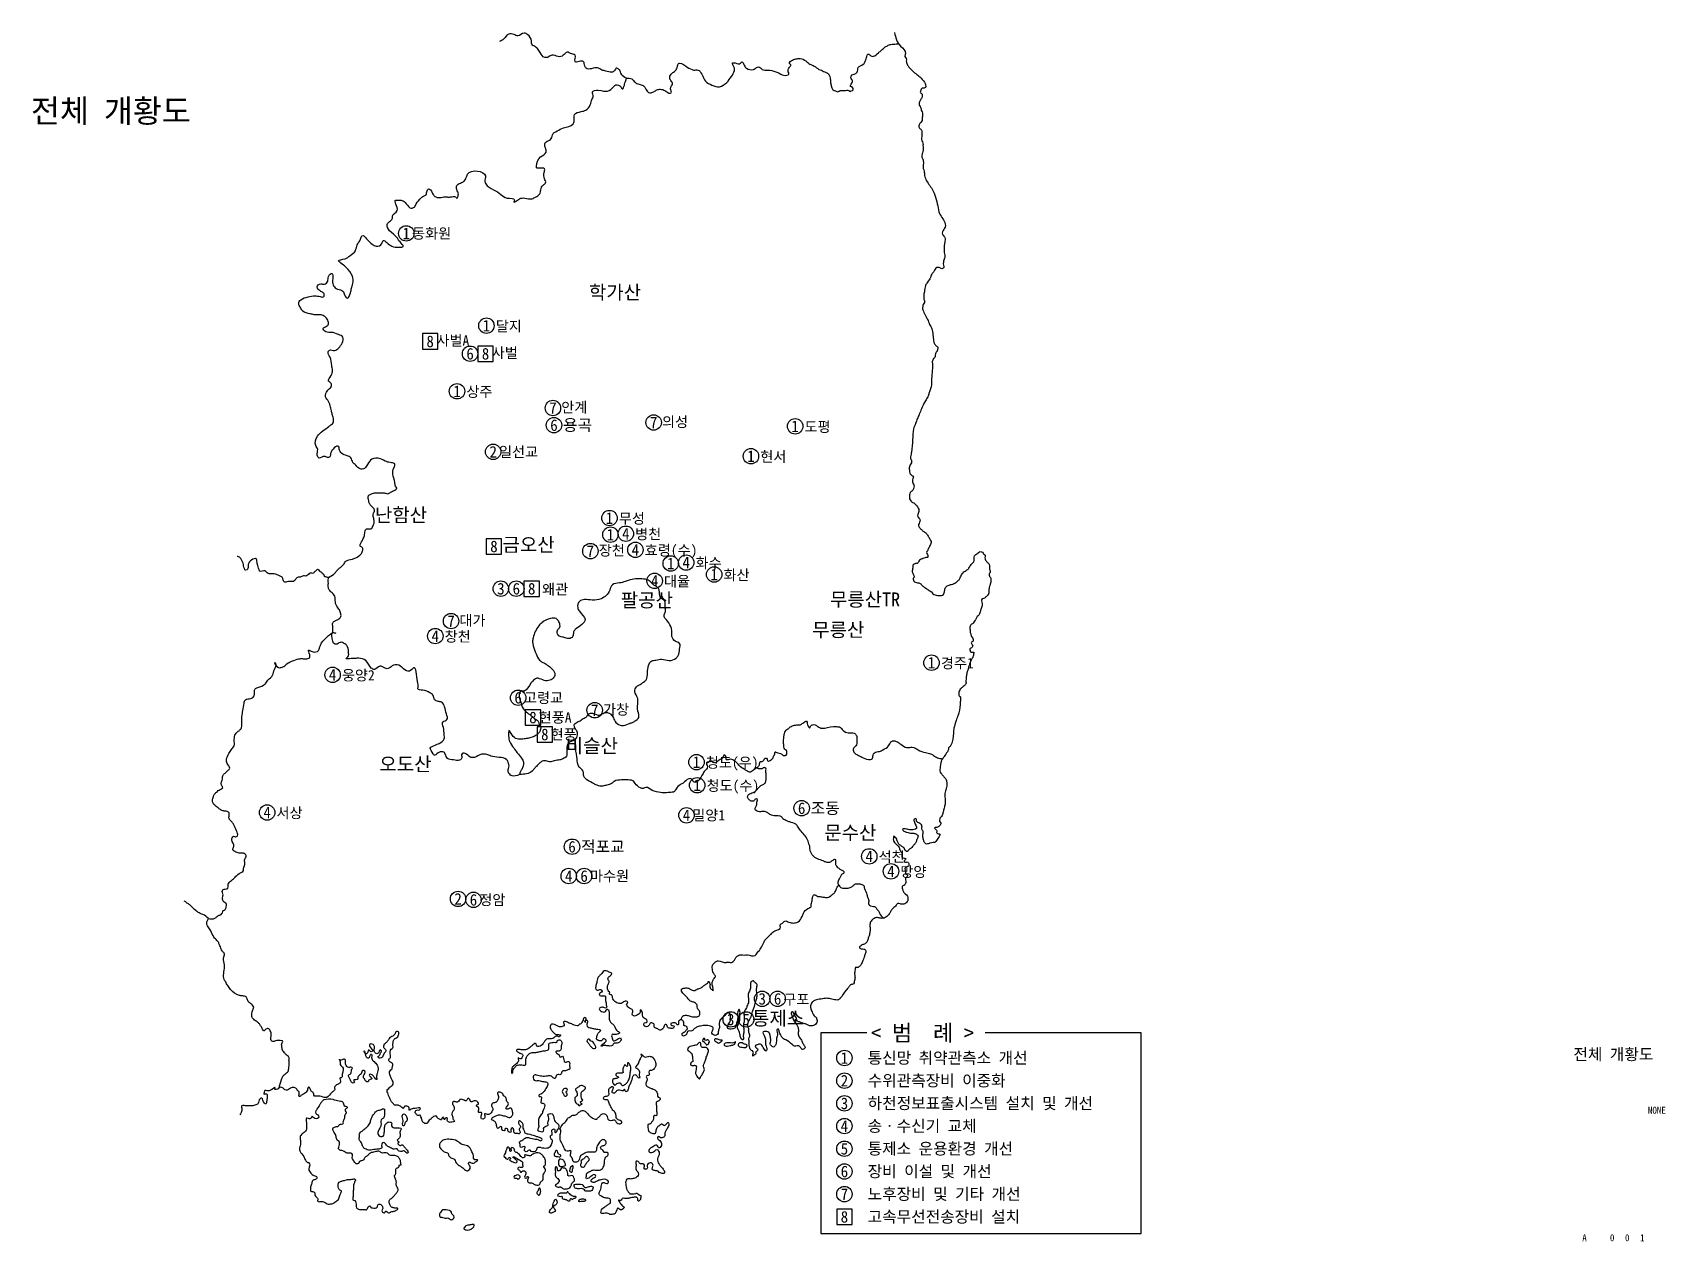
# Model space of a CAD drawing. Header units: inches. Extents: x 48 to 401, y 14 to 275.
import ezdxf
from ezdxf.enums import TextEntityAlignment as Align

# ---------------------------------------------------------------- set-up
doc = ezdxf.new("R2010")
doc.units = ezdxf.units.IN
doc.header["$MEASUREMENT"] = 0
for name, color, linetype in [('GL', 7, 'Continuous'), ('line', 7, 'Continuous'), ('txt', 7, 'Continuous'), ('고속망설치공사', 7, 'Continuous'), ('관측소송수신기교체', 7, 'Continuous'), ('관측소이설', 7, 'Continuous'), ('관측소확장개선', 7, 'Continuous'), ('목자판설치', 7, 'Continuous'), ('수위관측소이중화', 7, 'Continuous')]:
    doc.layers.add(name, color=color, linetype=linetype)
doc.styles.add('style', font='')
doc.styles.add('style1', font='', dxfattribs={"height": 2.5})
doc.styles.get('style').set_extended_font_data('GulimChe')
doc.styles.get('style1').set_extended_font_data('GulimChe')

msp = doc.modelspace()

# ---------------------------------------------------------------- texts
at = {"style": 'style'}
for s, p in [('NONE', (399.24, 41.86)), ('A', (383.58, 14.28)), ('0', (389.56, 14.28)), ('0', (392.82, 14.28)), ('1', (396.09, 14.28))]:
    msp.add_text(s, height=1.5, dxfattribs=at).set_placement(p, align=Align.MIDDLE_CENTER)
at = {"insert": (389.82, 53.85), "char_height": 2.5, "width": 34.7927, "attachment_point": 5, "style": 'style'}
msp.add_mtext('전체 개황도', dxfattribs=at)
at = {"layer": 'line', "style": 'style1'}
msp.add_text('< 범  례 >', height=3.5, dxfattribs=at).set_placement((229.17, 58.6), align=Align.MIDDLE_LEFT)
at = {"layer": 'txt', "style": 'style1'}
msp.add_text('전체 개황도', height=5, dxfattribs=at).set_placement((47.42, 255.54))
at = {"layer": 'txt', "color": 1, "style": 'style1'}
for p in [(128.63, 231.55), (145.97, 211.59), (139.61, 197.4), (212.77, 189.82), (203.21, 183.35), (172.6, 169.97), (172.8, 166.38), (185.86, 160.14), (195.26, 157.76), (242.29, 138.68), (191.44, 117.17), (191.58, 112.17), (223.44, 53.17)]:
    msp.add_text('1', height=2.5, dxfattribs=at).set_placement(p, align=Align.MIDDLE_CENTER)
at = {"layer": 'txt', "style": 'style1'}
for s, p in [('8', (133.8, 208.19)), ('6', (142.44, 205.52)), ('8', (145.78, 205.52)), ('8', (147.6, 163.84)), ('6', (152.44, 154.69)), ('8', (155.77, 154.69)), ('8', (156.04, 126.84)), ('8', (158.61, 123.17)), ('6', (164.5, 98.87)), ('6', (167.11, 92.53)), ('6', (143.17, 87.38)), ('6', (208.98, 65.97)), ('6', (223.44, 28.62)), ('8', (223.44, 18.81))]:
    msp.add_text(s, height=2.5, dxfattribs=at).set_placement(p, align=Align.MIDDLE_CENTER)
at = {"layer": 'txt', "color": 2, "style": 'style1'}
for p in [(160.36, 193.77), (182.16, 190.64), (168.47, 162.82), (223.44, 23.72)]:
    msp.add_text('7', height=2.5, dxfattribs=at).set_placement(p, align=Align.MIDDLE_CENTER)
at = {"layer": 'txt', "style": 'style1'}
for s, p in [('용곡', (162.55, 190.1)), ('조동', (216.14, 107.22)), ('적포교', (166.46, 98.89)), ('통신망 취약관측소 개선', (228.47, 53.2)), ('수위관측장비 이중화', (228.47, 48.29)), ('송ㆍ수신기 교체', (228.47, 38.47)), ('통제소 운용환경 개선', (228.47, 33.56)), ('장비 이설 및 개선', (228.47, 28.65))]:
    msp.add_text(s, height=2.5, dxfattribs=at).set_placement(p, align=Align.MIDDLE_LEFT)
at = {"layer": 'txt', "color": 5, "style": 'style1'}
for p in [(178.21, 163.09), (189.2, 160.34), (182.37, 156.39), (163.78, 92.53), (223.44, 38.44)]:
    msp.add_text('4', height=2.5, dxfattribs=at).set_placement(p, align=Align.MIDDLE_CENTER)
at = {"layer": 'txt', "color": 4, "style": 'style1'}
for p in [(198.84, 61.51), (223.44, 43.35)]:
    msp.add_text('3', height=2.5, dxfattribs=at).set_placement(p, align=Align.MIDDLE_CENTER)
at = {"layer": 'txt', "color": 6, "style": 'style1'}
for p in [(202.17, 61.51), (223.44, 33.53)]:
    msp.add_text('5', height=2.5, dxfattribs=at).set_placement(p, align=Align.MIDDLE_CENTER)
at = {"layer": 'txt', "color": 3, "style": 'style1'}
msp.add_text('2', height=2.5, dxfattribs=at).set_placement((223.44, 48.26), align=Align.MIDDLE_CENTER)
at = {"layer": '고속망설치공사', "color": 1, "style": 'style1'}
for s, p in [('학가산', (173.8, 220.3)), ('난함산', (127.49, 172.14)), ('팔공산', (180.69, 153.71)), ('무릉산TR', (227.89, 153.88)), ('무릉산', (222.11, 147.3)), ('비슬산', (168.79, 122.2)), ('오도산', (128.45, 118.24)), ('문수산', (224.72, 103.41))]:
    msp.add_text(s, height=3, dxfattribs=at).set_placement(p, align=Align.TOP_CENTER)
for s, p in [('금오산', (149.45, 164.22)), ('통제소', (203.45, 61.76))]:
    msp.add_text(s, height=3, dxfattribs=at).set_placement(p, align=Align.MIDDLE_LEFT)
at = {"layer": '관측소송수신기교체', "ltscale": 2, "style": 'style1'}
for p in [(160.59, 190.07), (152.84, 131.1), (214.18, 107.2)]:
    msp.add_text('6', height=2.5, dxfattribs=at).set_placement(p, align=Align.MIDDLE_CENTER)
at = {"layer": '관측소송수신기교체', "color": 3, "ltscale": 2, "style": 'style1'}
for p in [(147.44, 184.3), (139.84, 87.58)]:
    msp.add_text('2', height=2.5, dxfattribs=at).set_placement(p, align=Align.MIDDLE_CENTER)
at = {"layer": '관측소송수신기교체', "color": 5, "ltscale": 2, "style": 'style1'}
for p in [(176.13, 166.58), (134.91, 144.44), (112.68, 136.06), (98.52, 106.28), (189.26, 105.67), (228.81, 96.78), (233.51, 93.55)]:
    msp.add_text('4', height=2.5, dxfattribs=at).set_placement(p, align=Align.MIDDLE_CENTER)
at = {"layer": '관측소송수신기교체', "color": 4, "ltscale": 2, "style": 'style1'}
for p in [(149.1, 154.69), (205.65, 65.97)]:
    msp.add_text('3', height=2.5, dxfattribs=at).set_placement(p, align=Align.MIDDLE_CENTER)
at = {"layer": '관측소송수신기교체', "color": 2, "ltscale": 2, "style": 'style1'}
for p in [(138.33, 147.68), (169.4, 128.4)]:
    msp.add_text('7', height=2.5, dxfattribs=at).set_placement(p, align=Align.MIDDLE_CENTER)
at = {"layer": '관측소송수신기교체', "style": 'style1'}
msp.add_text('하천정보표출시스템 설치 및 개선', height=2.5, dxfattribs=at).set_placement((228.47, 43.38), align=Align.MIDDLE_LEFT)
at = {"layer": '관측소이설', "style": 'style1'}
for s, height, p in [('동화원', 2.25, (129.88, 231.55)), ('노후장비 및 기타 개선', 2.5, (228.47, 23.74)), ('고속무선전송장비 설치', 2.5, (228.47, 18.83))]:
    msp.add_text(s, height=height, dxfattribs=at).set_placement(p, align=Align.MIDDLE_LEFT)
at = {"layer": '관측소확장개선', "style": 'style1'}
for s, p in [('왜관', (158.02, 154.56)), ('고령교', (154.09, 131.1))]:
    msp.add_text(s, height=2.25, dxfattribs=at).set_placement(p, align=Align.MIDDLE_LEFT)
at = {"layer": '목자판설치', "style": 'style1'}
for s, p in [('사벌A', (135.16, 208.39)), ('사벌', (147.13, 205.72)), ('현풍A', (157.29, 126.84)), ('현풍', (159.86, 123.17))]:
    msp.add_text(s, height=2.25, dxfattribs=at).set_placement(p, align=Align.MIDDLE_LEFT)
at = {"layer": '수위관측소이중화', "style": 'style1'}
for s, p in [('달지', (147.99, 211.5)), ('상주', (141.63, 197.31)), ('안계', (162.16, 193.92)), ('의성', (183.96, 190.79)), ('도평', (214.79, 189.73)), ('일선교', (148.69, 184.3)), ('현서', (205.23, 183.26)), ('무성', (174.62, 169.88)), ('병천', (178.15, 166.5)), ('장천', (170.27, 162.98)), ('효령(수)', (180.23, 163)), ('화수', (191.22, 160.25)), ('화산', (197.28, 157.67)), ('대율', (184.39, 156.3)), ('대가', (140.13, 147.83)), ('창천', (136.93, 144.36)), ('경주1', (244.31, 138.59)), ('웅양2', (114.7, 135.97)), ('가창', (171.2, 128.56)), ('청도(우)', (193.46, 117.08)), ('청도(수)', (193.6, 112.08)), ('서상', (100.54, 106.19)), ('밀양1', (190.51, 105.69)), ('석천', (230.83, 96.7)), ('마수원', (168.36, 92.55)), ('망양', (235.53, 93.46)), ('정암', (144.42, 87.38)), ('구포', (210.23, 65.85))]:
    msp.add_text(s, height=2.25, dxfattribs=at).set_placement(p, align=Align.MIDDLE_LEFT)

# ---------------------------------------------------------------- linework, layer by layer
at = {"layer": 'GL'}
for points, knots in [([(176.25, 265.12), (175.82, 265.35), (175.21, 265.69), (175.01, 266.44), (174.88, 266.83), (174.58, 267.11), (173.98, 267.48), (173.75, 266.63), (172.87, 266.26), (171.92, 266.66), (171.03, 266.8), (170.48, 267.13), (169.79, 267.56), (168.82, 267.11), (167.34, 267.02), (167.21, 268.07), (166.92, 269.27), (164.38, 267.81), (165.66, 270.3), (164.28, 270.29), (163.39, 271.11), (162.65, 269.92), (161.43, 269.61), (160.28, 270.46), (159.47, 269.58), (158.29, 269.51), (157.63, 270.55), (157.09, 271.57), (156.41, 271.99), (155.7, 272.36), (155.84, 273.49), (155.18, 274.42), (153.93, 275.16), (152.95, 273.99), (151.88, 274.69), (150.55, 274.91), (149.91, 273.55), (149.11, 273.19), (148.79, 273.05)], [0, 0, 0, 0, 1.377973, 1.93711, 2.300926, 2.571217, 3.192504, 3.842339, 4.547937, 5.860331, 6.753187, 7.245203, 7.77951, 9.084057, 10.282758, 11.401032, 11.809184, 13.67321, 15.107016, 15.862685, 16.981471, 18.033804, 19.169848, 20.502941, 21.486974, 22.253191, 23.706382, 24.739929, 25.734292, 26.078888, 27.006377, 28.571317, 29.40595, 30.905867, 31.767456, 32.91852, 34.472697, 35.521866, 35.521866, 35.521866, 35.521866]), ([(176.25, 265.12), (176.68, 265.14), (177.47, 265.19), (178.07, 264.18), (178.97, 263.78), (180.34, 263.66), (180.61, 261.66), (182.14, 262.1), (182.83, 262.63), (183.69, 262.8), (184.65, 262.54), (185.18, 261.87), (186.3, 261.89), (185.36, 263.06), (186.62, 263.87), (185.8, 264.59), (185.51, 265.39), (186.06, 266.23), (186.93, 266.7), (187.32, 267.48), (187.47, 268.78), (189.24, 267.69), (190.05, 267.1), (191, 266.82), (191.88, 267.08), (192.78, 265.86), (193.14, 264.33), (194.79, 263.63), (196.48, 262.94), (198, 264.14), (198.96, 265.39), (199.68, 266.53), (199.7, 267.55), (198.85, 268.53), (200.07, 268.42), (200.78, 268.03), (201.34, 268.95), (201.75, 267.83), (202.31, 267.07), (203.61, 266.82), (204.32, 267.35), (205.03, 267.8), (205.63, 266.76), (207.07, 267.01), (208.16, 266.67), (209.32, 266.27), (210.04, 265.66), (210.87, 265.76), (211.61, 265.96), (211.09, 266.72), (211.37, 267.38), (212.06, 267.98), (211.24, 268.44), (212.29, 269.18), (213.04, 269.32), (214.1, 269.46), (215.09, 268.96), (215.9, 268.12), (217.01, 267.8), (217.68, 267.06), (218.46, 266.88), (219.11, 266.48), (219.96, 266.27), (220.34, 265.37), (220.41, 264.62), (220.5, 263.8), (220.68, 263.15), (220.88, 262.48), (221.51, 262.46), (222.01, 262.03), (222.51, 262.64), (223.4, 262.28), (224.23, 262.7), (224.7, 262.17), (225, 262.45), (225.47, 262.54), (225.29, 263.23), (224.59, 263.22), (224.95, 263.96), (225.42, 264.57), (224.75, 265.06), (224.91, 266.03), (226.52, 265.98), (226.12, 267.72), (227.39, 267.89), (227.84, 268.57), (228.15, 269.24), (228.22, 269.81), (228.52, 270.5), (229.07, 269.96), (229.92, 269.68), (230.6, 270.52), (231.42, 271.09), (231.99, 271.72), (232.77, 272.18), (233.41, 272.46), (234.24, 272.49), (234.79, 272.55), (235.16, 272.59)], [0, 0, 0, 0, 1.181293, 2.194887, 3.156639, 4.108905, 6.019996, 7.182892, 7.953459, 8.684572, 9.728396, 10.73648, 11.264396, 12.1452, 13.431471, 14.120503, 14.87581, 15.859531, 16.777439, 17.803172, 18.452907, 20.05522, 21.703061, 22.09718, 22.957499, 24.173811, 25.947211, 27.553635, 29.22301, 31.067026, 32.663849, 34.159371, 34.829814, 35.85883, 36.432376, 37.580463, 37.9859, 38.874603, 39.725263, 41.226051, 41.996618, 42.467303, 43.442822, 44.598831, 46.454826, 46.863162, 48.295273, 48.966113, 49.500419, 49.999145, 51.042438, 51.59958, 52.040081, 52.988471, 53.986422, 54.704945, 56.054146, 57.143807, 58.14854, 59.420953, 59.980347, 60.514653, 61.712241, 62.353179, 63.272009, 63.994861, 64.782682, 65.446382, 65.690088, 66.618084, 66.75323, 67.904295, 68.860205, 69.287649, 69.459947, 69.97684, 70.475567, 70.946251, 71.490901, 72.262664, 73.032996, 73.370763, 74.961437, 75.9826, 77.294786, 77.839536, 78.416765, 79.460059, 79.73863, 80.272937, 81.074093, 82.374003, 82.985942, 84.136707, 84.866154, 85.682825, 86.210741, 87.33108, 87.33108, 87.33108, 87.33108]), ([(234.27, 274.98), (234.52, 273.95), (234.91, 272.29), (237.01, 270.93), (236.38, 269.83), (236.9, 269.4), (236.78, 268.78), (236.95, 268.23), (237.34, 267.57), (238.23, 266.58), (239.56, 265.63), (240.67, 264.52), (241, 263.71), (241.08, 263.11), (240.68, 262.93), (240.4, 263), (240.09, 262.89), (239.92, 262.62), (239.97, 262.33), (239.75, 262.09), (240.05, 261.87), (240.29, 261.65), (240.21, 261.38), (240.3, 261.02), (240, 260.68), (239.87, 260.26), (239.6, 260), (239.51, 259.45), (239.89, 259.01), (240.02, 258.47), (240.1, 258.04), (240.42, 257.53), (240.34, 256.95), (240.21, 256.42), (240.35, 255.92), (240.03, 255.65), (239.9, 255.47), (239.82, 255.35), (239.61, 255.07), (239.41, 254.37), (240.02, 254.12), (240.22, 253.64), (240.18, 253.23), (240.21, 252.52), (239.99, 251.77), (240.51, 251.11), (240.4, 250.52), (240.49, 249.93), (240.47, 249.3), (240.29, 248.77), (240.08, 248.26), (240.39, 247.7), (240.56, 247.1), (240.52, 246.46), (240.4, 245.89), (240.6, 245.33), (240.72, 244.83), (240.76, 244.12), (241.14, 242.78), (242.87, 240.86), (243.52, 238.2), (243.94, 235.49), (245.23, 234.26), (245.32, 232.71), (244.62, 232.15), (244.58, 231.19), (245.41, 230.67), (245.07, 229.48), (244.99, 228.46), (244.97, 227.51), (245.26, 226.84), (245.08, 226.11), (244.84, 225.41), (244.77, 224.73), (245.09, 224.16), (244.44, 223.76), (244.01, 224.21), (243.18, 224.21), (242.9, 223.33), (242.26, 222.76), (242.04, 221.83), (241.48, 221.09), (240.82, 220.15), (240.8, 219.07), (240.56, 218.11), (240.59, 217.43), (240.8, 216.99), (240.78, 216.54), (240.47, 216.18), (240.4, 215.74), (240.25, 215.25), (240.53, 214.75), (240.72, 214.16), (241.08, 213.6), (241.38, 213.02), (241.66, 212.4), (241.82, 211.85), (242.17, 211.39), (242.39, 210.99), (242.39, 210.49), (242.59, 209.97), (242.58, 209.28), (242.72, 208.72), (242.67, 208.22), (242.84, 207.84), (243.06, 207.5), (243.27, 207.2), (243.57, 207.08), (243.72, 206.77), (243.57, 206.49), (243.55, 206.2), (243.42, 205.94), (243.12, 205.71), (243.08, 205.28), (243.09, 204.87), (242.95, 204.58), (242.67, 204.44), (242.55, 204.13), (242.38, 203.81), (242.48, 203.48), (242.51, 202.11), (242.24, 200.27), (242.3, 198.31), (241.86, 197.39), (241.68, 196.73), (241.37, 195.91), (240.63, 194.96), (240.22, 193.69), (239.61, 192.49), (239.22, 191.44), (238.81, 190.39), (238.2, 188.94), (238.24, 186.78), (238.04, 184.98), (237.85, 183.73), (237.79, 183.28), (237.63, 182.79), (237.92, 182.61), (237.99, 182.3), (237.95, 181.9), (237.74, 181.56), (237.42, 181.08), (237.49, 180.41), (237.5, 179.8), (237.71, 179.44), (237.95, 179.32), (238.08, 179.08), (238.47, 179.09), (238.19, 178.48), (238.18, 178.12), (238.16, 177.72), (238.28, 177.35), (238.61, 176.93), (238.41, 176.5), (238.33, 176.02), (237.94, 175.8), (237.55, 175.44), (237.58, 174.91), (237.42, 174.39), (237.62, 173.85), (237.98, 173.49), (238.49, 173.24), (239.05, 172.72), (239.53, 172.1), (239.54, 171.4), (239.34, 170.97), (239.2, 170.37), (239.52, 169.93), (239.92, 169.58), (239.67, 169.22), (239.61, 168.81), (239.33, 168.22), (239.92, 167.74), (240.29, 167.17), (240.94, 166.91), (241.28, 166.47), (241.63, 165.98), (241.86, 165.45), (242.36, 164.81), (241.9, 164.04), (241.64, 163.39), (241.44, 162.88), (241.07, 162.49), (241.51, 162.09), (241.5, 161.74), (241.45, 161.38), (241.14, 161.49), (240.84, 161.32), (240.47, 161.29), (240.1, 161.06), (239.62, 160.93), (239.5, 160.43), (239.17, 160.13), (238.74, 160.14), (238.21, 159.87), (238.26, 159.12), (237.99, 158.37), (238.36, 157.77), (238.63, 157.2), (238.32, 156.96), (238.35, 156.65), (238.45, 156.33), (238.82, 156.03), (239.31, 155.98), (239.89, 155.87), (240.26, 155.29), (240.92, 154.93), (241.53, 154.4), (242.24, 154.12), (242.56, 153.56), (243.23, 153.25), (243.94, 153.19), (244.68, 153.23), (245.07, 153.72), (245.12, 154.37), (245.31, 155.12), (245.96, 155.43), (246.54, 155.63), (247.12, 155.74), (247.63, 156.07), (248.15, 156.44), (248.52, 157.14), (248.88, 158), (249.66, 158.6), (250.51, 159.09), (250.69, 160.01), (251.8, 160.48), (251.24, 161.83), (252.21, 162.28), (252.55, 162.58), (252.72, 162.7), (252.74, 162.71)], [0, 0, 0, 0, 3.19647, 5.134577, 5.774944, 6.27729, 6.838143, 7.512286, 7.963524, 9.141368, 11.444664, 12.938397, 13.658977, 14.164007, 14.456123, 14.792088, 15.01054, 15.404103, 15.628724, 15.85414, 16.212549, 16.477731, 16.813497, 16.945399, 17.564405, 17.981564, 18.261429, 18.660206, 19.512657, 19.861151, 20.30456, 20.831222, 21.59625, 21.955065, 22.477368, 22.984906, 23.078195, 23.145465, 23.414541, 24.169044, 24.828748, 25.054163, 25.689486, 26.006598, 27.212024, 27.804905, 28.308553, 28.925255, 29.597823, 30.164261, 30.625744, 31.156667, 31.966576, 32.489212, 33.051615, 33.70318, 34.219129, 34.594065, 35.82838, 38.316217, 42.13225, 43.855906, 46.39524, 47.062955, 48.216687, 48.789013, 49.676356, 50.679064, 52.022146, 52.881961, 53.471923, 54.146425, 55.037458, 55.705172, 56.191568, 56.70767, 57.328005, 57.852952, 58.873872, 59.656283, 60.426865, 61.605012, 62.439447, 63.813898, 64.720123, 65.409386, 65.804078, 66.158305, 66.697995, 67.172347, 67.470178, 68.187467, 68.747594, 69.343688, 70.190524, 70.712257, 71.384409, 71.880675, 72.448865, 72.699341, 73.360423, 74.0657, 74.757159, 75.069171, 75.556141, 75.948677, 76.302992, 76.632015, 76.883378, 77.226447, 77.524277, 77.756866, 78.066178, 78.62123, 78.933937, 79.315845, 79.494852, 79.858776, 80.233794, 80.548571, 80.861278, 84.347548, 86.14849, 86.577349, 87.366734, 88.197277, 89.207311, 90.911879, 92.168696, 93.2426, 94.270168, 95.553353, 97.908418, 100.626034, 101.046711, 101.638359, 102.096451, 102.302431, 102.565559, 103.004356, 103.497537, 103.740153, 104.700607, 105.374321, 105.570589, 105.895623, 106.175563, 106.302164, 106.877844, 107.339704, 107.610115, 108.024591, 108.508461, 109.059205, 109.296381, 109.95863, 110.297337, 110.803452, 111.451295, 111.892086, 112.43665, 112.950616, 113.584833, 114.705175, 115.162793, 115.623268, 116.129383, 116.875142, 117.204096, 117.493841, 117.974093, 118.529146, 119.199125, 119.935337, 120.599297, 121.188528, 121.592485, 122.402767, 122.924107, 123.8553, 124.693889, 125.084744, 125.531416, 126.024595, 126.463392, 126.660738, 126.889686, 127.212782, 127.687378, 127.966585, 128.534601, 129.009455, 129.393136, 129.752424, 130.284202, 130.94101, 131.779527, 132.544432, 133.054384, 133.371948, 133.517554, 133.93877, 134.367744, 134.8373, 135.403455, 136.050819, 136.766846, 137.632867, 138.475594, 138.963093, 139.484601, 140.597274, 141.148325, 141.561316, 142.333221, 143.117398, 143.677724, 144.381956, 144.968035, 145.424913, 146.208199, 146.81474, 147.782724, 148.947407, 149.717603, 150.620833, 151.474702, 152.771432, 153.658657, 154.178878, 154.239256, 154.239256, 154.239256, 154.239256]), ([(111.83, 157.12), (112.31, 157.38), (113.03, 157.76), (113.61, 158.63), (114.24, 159.26), (115.06, 159.73), (115.52, 160.97), (116.8, 160.91), (117.87, 161.43), (118.79, 161.96), (119.16, 162.78), (119.37, 163.66), (118.5, 163.76), (118.78, 164.59), (119.18, 165.22), (119.7, 166.2), (119.57, 167.03), (120.05, 167.88), (121.1, 167.33), (121.45, 168.36), (121.8, 169.07), (121.59, 169.91), (121.3, 170.77), (122.17, 171.87), (120.59, 172.67), (120.51, 173.81), (120.27, 174.64), (120.67, 175.01), (121.19, 175.26), (122.1, 175.52), (123.09, 175.42), (124, 175.47), (124.69, 175.1), (125.21, 175.62), (125.81, 175.78), (126.8, 176.35), (126.18, 176.98), (126.18, 178.02), (125.56, 179.33), (125.8, 180.59), (126.41, 181.81), (125.24, 181.94), (124.25, 182.14), (123, 182.96), (121.1, 183.06), (120.31, 181.68), (119.74, 180.61), (118.44, 180.42), (117.84, 181.36), (116.93, 181.97), (116.82, 183.09), (115.68, 183.51), (114.58, 183.8), (114.13, 184.68), (114, 186.15), (112.04, 184.51), (112.32, 183.3), (111.53, 182.91), (110.8, 183.64), (109.83, 182.56), (109.11, 183.76), (109.72, 184.74), (108.66, 185.94), (109.2, 187.7), (110.53, 188.84), (111.64, 189.59), (112.38, 190.17), (112.97, 190.64), (112.9, 191.55), (112.6, 192.36), (112.41, 193.28), (112.19, 194.33), (111.87, 195.33), (111.01, 196.05), (111.25, 197.22), (111.9, 197.88), (112.46, 198.38), (112.53, 199.21), (111.38, 199.64), (112.5, 200.78), (112.77, 201.88), (112.38, 203.23), (112.4, 204.58), (111.51, 205.7), (112.15, 206.54), (113.17, 205.93), (114.13, 206.83), (114.79, 207.73), (115.26, 209.25), (113.74, 209.68), (112.6, 210.33), (111.34, 209.95), (110.39, 210.99), (111.22, 211.39), (111.98, 211.74), (111.68, 212.83), (111.12, 213.57), (110.03, 214.08), (108.88, 213.85), (107.58, 214.24), (106.3, 214.36), (105.84, 215.43), (105.3, 216.03), (105.34, 216.83), (106.12, 217.49), (107.32, 217.8), (108.8, 218.15), (109.82, 217.93), (110.88, 217.64), (110.95, 218.58), (110.28, 218.95), (109.66, 219.27), (109.09, 220.11), (110.07, 220.89), (110.97, 220.31), (111.84, 221.23), (111.57, 222.19), (112.81, 223.4), (112.77, 221.85), (112.61, 221.04), (112.85, 220.12), (113.71, 219.37), (115.04, 219.32), (115.18, 218.26), (115.96, 216.99), (116.58, 218.7), (116.75, 219.69), (117.23, 220.87), (117.09, 222.56), (115.9, 223.95), (114.94, 224.84), (113.28, 225.86), (115.54, 225.87), (116.44, 226.83), (117.84, 227.57), (117.82, 229.1), (118.69, 229.86), (118.94, 231.36), (119.76, 230.79), (120.28, 230.07), (121.1, 229.3), (122.21, 228.57), (123.36, 229.03), (123.57, 230.31), (124.64, 229.38), (125.54, 228.63), (126.73, 228.48), (128.4, 228.64), (127.08, 229.76), (126.54, 230.99), (125.09, 231.78), (124.13, 233.48), (125.12, 234.2), (125.74, 234.74), (125.47, 235.75), (127.68, 236.26), (125.59, 238.88), (126.99, 238.73), (127.82, 238.82), (128.72, 237.95), (129.39, 236.79), (130.49, 237.19), (130.89, 238.22), (131.54, 238.95), (132.2, 239.63), (132.98, 239.7), (133.02, 240.51), (133.52, 241.59), (134.24, 240.42), (134.59, 239.59), (135.64, 239.17), (136.59, 239.46), (137.47, 239.44), (138.29, 239.35), (139.14, 239.77), (139.57, 239), (139.99, 239.85), (139.84, 240.56), (139.3, 241.42), (139.82, 242.44), (140.69, 242.46), (141.38, 243.04), (141.67, 243.7), (142.14, 245.54), (146.56, 245.03), (145.51, 242.98), (146.03, 241.76), (147.45, 241.03), (149.09, 240.12), (150.16, 238.9), (152.35, 239.32), (151.63, 237.92), (153.21, 239.25), (154.34, 239.24), (155.67, 238.82), (156.67, 239.49), (157.64, 239.93), (157.71, 241.07), (158.05, 241.94), (159.04, 242.47), (158.35, 243.54), (158.39, 244.45), (158.8, 246), (157.5, 245.56), (156.77, 245.71), (156.79, 246.8), (157.24, 248.1), (159.13, 248.8), (158.82, 250.01), (158.48, 250.75), (158.94, 251.56), (159.77, 251.65), (160.17, 252.31), (160.19, 253.18), (161.4, 253.77), (162.75, 254.59), (164.6, 254.68), (165.1, 256.1), (164.67, 257.53), (166.34, 257.87), (167.64, 258.15), (168.56, 259.27), (168.64, 260.42), (169.3, 261.23), (168.47, 262.43), (170.62, 262.65), (172.11, 261.94), (173.26, 263.05), (174.12, 263.89), (175.01, 263.51), (175.4, 262.48), (175.85, 263.53), (175.9, 264.03), (176.11, 264.44), (176.16, 264.79), (176.23, 265.04), (176.25, 265.12)], [0, 0, 0, 0, 1.614398, 2.390705, 3.076581, 4.279971, 5.154194, 6.670161, 7.45843, 8.804614, 9.617815, 10.284474, 10.940291, 11.308944, 12.492704, 13.415902, 14.453305, 14.974757, 15.94502, 16.819243, 17.585891, 18.38304, 19.300173, 20.201196, 21.75381, 22.961427, 23.749295, 23.920764, 24.545018, 25.486389, 26.69922, 27.489885, 28.287488, 28.59063, 29.539707, 30.440964, 30.929651, 31.73825, 33.546339, 34.961208, 35.828965, 36.595982, 37.655006, 39.120324, 41.001187, 42.468621, 43.547913, 44.52572, 45.729111, 46.586455, 47.725248, 48.620489, 49.950326, 50.980753, 51.480534, 53.762711, 54.311519, 54.989431, 55.699171, 56.907379, 57.647306, 58.865464, 59.868767, 61.878926, 63.50788, 65.157167, 65.84843, 66.362836, 67.334415, 68.216881, 69.02548, 70.143017, 71.472328, 72.031222, 73.370042, 74.316959, 74.875853, 75.603116, 76.333143, 77.662454, 78.794702, 79.900663, 81.695482, 82.961019, 83.349173, 84.4424, 85.586389, 86.763357, 88.109027, 89.222097, 90.756127, 92.035354, 92.944629, 93.550914, 94.290992, 95.268232, 96.262453, 97.130617, 98.70846, 99.576691, 101.260946, 102.051279, 102.893362, 103.623148, 104.137555, 105.826702, 107.361998, 108.468585, 109.256924, 109.866003, 110.510464, 111.384887, 112.062556, 113.094987, 113.89259, 114.879492, 115.92572, 116.912622, 118.138304, 118.687112, 119.627996, 120.745887, 121.973695, 122.896893, 123.806167, 125.219936, 126.219499, 127.293478, 128.873875, 131.093656, 132.297047, 133.414937, 134.930903, 136.158584, 137.789843, 139.113542, 140.122391, 141.484557, 141.838098, 142.739304, 144.240294, 145.18937, 146.545193, 147.222862, 148.118102, 149.464286, 151.119456, 151.92849, 153.105457, 154.366821, 156.426284, 157.923242, 158.995753, 159.686915, 160.171758, 161.717306, 164.019283, 164.443773, 165.355412, 166.520026, 167.980081, 168.689822, 169.480155, 171.165532, 171.639041, 172.292116, 173.136314, 173.843199, 175.001381, 175.708265, 176.767223, 177.925769, 178.653467, 179.381166, 180.472712, 180.815649, 181.337101, 182.308679, 183.26699, 184.080191, 185.194975, 185.583179, 186.749098, 187.266947, 191.17112, 192.389278, 192.907128, 194.980918, 196.915425, 198.464809, 200.097566, 200.480891, 201.836713, 203.00316, 204.614448, 205.427943, 206.555704, 207.496588, 208.580857, 209.352467, 210.234932, 211.569626, 212.420264, 213.941138, 214.132892, 214.441927, 216.694346, 218.285714, 219.202848, 220.011447, 220.635505, 221.666274, 222.23812, 222.796888, 224.132055, 225.677944, 227.907512, 228.616928, 229.951621, 231.552437, 232.56892, 234.074696, 235.416331, 235.958466, 237.004693, 238.329064, 240.338475, 241.987762, 242.594047, 243.788428, 244.225538, 245.150789, 245.650571, 245.976967, 246.476748, 246.726639, 246.726639, 246.726639, 246.726639]), ([(252.74, 162.71), (252.97, 162.71), (253.36, 162.7), (253.49, 162.16), (254.06, 161.96), (253.77, 161.36), (253.95, 160.9), (254.23, 160.59), (254.43, 160.3), (254.72, 160.1), (254.82, 159.81), (254.79, 159.5), (254.83, 159.21), (254.78, 158.91), (254.92, 158.74), (255.01, 158.55), (255.02, 158.33), (254.91, 158.11), (254.75, 157.92), (254.73, 157.66), (254.79, 157.43), (254.92, 157.28), (255.1, 157.11), (255.09, 156.83), (255.1, 156.6), (255.13, 156.27), (255.09, 156.05), (255.06, 155.87)], [0, 0, 0, 0, 0.602958, 1.003104, 1.464765, 2.056794, 2.538199, 2.894775, 3.306444, 3.582707, 3.934273, 4.154523, 4.515071, 4.805575, 5.003059, 5.146415, 5.436918, 5.634138, 5.859155, 6.172083, 6.359119, 6.559389, 6.765828, 7.05891, 7.329403, 7.499891, 8.020263, 8.020263, 8.020263, 8.020263]), ([(111.83, 157.12), (111.59, 157.13), (111.29, 157.15), (110.87, 157.36), (110.84, 157.72), (110.49, 158.04), (110.12, 158.33), (109.8, 158.59), (109.5, 159.01), (109.08, 158.52), (108.72, 158.32), (108.45, 157.9), (107.87, 158.14), (107.42, 157.8), (107.02, 157.25), (106.29, 157.61), (105.8, 157.1), (105.18, 157.27), (104.69, 156.84), (104.38, 156.18), (103.54, 156.24), (102.9, 156.23), (102.27, 155.96), (101.9, 156.58), (101.91, 157.3), (101.14, 157.43), (100.47, 157.89), (99.55, 157.91), (98.55, 157.89), (98.08, 158.89), (97.04, 158.15), (96.7, 158.94), (96.51, 159.65), (96.32, 160.43), (96.27, 161.43), (95.06, 160.96), (94.51, 160.34), (94.37, 159.63), (94.51, 159.01), (93.67, 158.43), (93.47, 159.54), (93.33, 160.21), (93.05, 160.77), (92.82, 161.36), (92.35, 161.57), (92.11, 161.66), (92.01, 161.69)], [0, 0, 0, 0, 0.71583, 0.882741, 1.345513, 1.653226, 2.270787, 2.724771, 2.958959, 3.6266, 3.99517, 4.31718, 4.95939, 5.44225, 5.940777, 6.810664, 7.218982, 7.863854, 8.484891, 9.002336, 9.904389, 10.611114, 11.053743, 11.687321, 12.335488, 12.99346, 13.660159, 14.80815, 15.717765, 16.347324, 17.548434, 17.687266, 18.793404, 19.763366, 20.230243, 21.346985, 22.211644, 22.865057, 23.445948, 23.997176, 25.061553, 25.593594, 26.224036, 26.919759, 27.39231, 27.700101, 27.700101, 27.700101, 27.700101]), ([(112.72, 145.18), (112.75, 145.59), (112.82, 146.28), (112.55, 147.35), (113.36, 147.81), (114, 148.1), (114.66, 148.68), (114.35, 149.51), (114.11, 150.37), (113.45, 151.03), (113.21, 152.01), (113.37, 153.13), (112.56, 153.8), (112, 154.31), (111.65, 154.98), (111.83, 155.89), (111.69, 156.65), (111.81, 157.04), (111.83, 157.12)], [0, 0, 0, 0, 1.269173, 2.117647, 2.894055, 3.653788, 4.383765, 5.180914, 6.025112, 7.11789, 7.808925, 9.027083, 10.230371, 10.659043, 11.336711, 12.367001, 13.336685, 13.586576, 13.586576, 13.586576, 13.586576]), ([(165.14, 121.92), (165.4, 122.29), (165.83, 122.91), (165.57, 123.92), (165.14, 124.49), (164.8, 125.27), (165.6, 125.94), (166.42, 126.08), (166.94, 126.76), (167.7, 126.81), (167.83, 127.53), (168.38, 127.8), (169.1, 127.79), (169.69, 127.48), (170.45, 127.25), (171.14, 127.69), (171.79, 127.97), (172.46, 127.82), (173.03, 127.51), (173.49, 126.7), (173.93, 125.62), (175.28, 124.83), (176.47, 125.38), (177.42, 125.68), (178.18, 126.07), (179.27, 126.8), (178.52, 128.48), (178.79, 129.8), (178.74, 131.29), (177.84, 132.22), (178.39, 133.64), (179.36, 133.95), (179.91, 134.48), (180.43, 134.73), (181.04, 136.12), (180.61, 137.77), (181.71, 139.19), (182.76, 139.21), (184, 139.65), (185.47, 138.94), (186.85, 139.4), (187.69, 140.39), (187.7, 141.49), (188.12, 143.04), (186.65, 143.22), (185.88, 144.49), (186.31, 146.17), (185.37, 147.28), (184.89, 148.04), (184.44, 148.36), (184.38, 149.16), (184.88, 149.81), (184.59, 150.57), (184.64, 151.15), (184.73, 151.86), (184.25, 152.3), (183.47, 152.76), (183.42, 153.78), (183.29, 154.98), (182.23, 155.3), (181.62, 156.12), (180.63, 156.81), (179.38, 156.8), (178.07, 156.87), (176.99, 156.59), (175.88, 156.19), (174.72, 155.85), (173.08, 155.88), (172.7, 154.29), (171.98, 153.18), (170.62, 152.33), (168.93, 152.13), (167.39, 152.45), (165.91, 152.09), (165.56, 150.74), (166.23, 149.45), (168.32, 147.72), (165.73, 146.47), (164.71, 145.35), (164.85, 144.62), (164.45, 143.97), (163.8, 143.9), (163.15, 143.97), (162.54, 144.25), (161.64, 144.28), (161.14, 145.17), (161.41, 145.95), (161.93, 146.28), (161.9, 147.03), (161.61, 147.67), (160.96, 148.42), (159.49, 148.25), (158.21, 147.65), (156.86, 146.19), (156.14, 144.72), (155.92, 143.17), (156.15, 141.97), (156.66, 140.68), (157.27, 139.23), (158.43, 138.62), (159.41, 138.03), (160.29, 137.29), (161.01, 136.25), (160.43, 135.19), (159.39, 134.68), (158.12, 134.85), (156.91, 135.62), (156.09, 134.79), (155.2, 133.92), (154.77, 132.39), (153.3, 132.63), (152.85, 131.45), (153.45, 130.26), (153.7, 128.78), (154.81, 127.82), (155.83, 127.14), (156.54, 126.44), (157.32, 126.05), (157.28, 125.39), (157.86, 124.93), (157.69, 124.12), (157.33, 123.45), (156.45, 122.7), (155.29, 122.37), (153.61, 122.11), (151.86, 121.86), (150.73, 124.76), (150.76, 122.66), (150.93, 121.5), (151.85, 120.31), (152.66, 119.11), (153.49, 118.18), (154.13, 117.16), (153.94, 116.18), (153.56, 115.45), (153.19, 114.96), (153.16, 114.62), (153.15, 114.5)], [0, 0, 0, 0, 1.282877, 2.15648, 2.868126, 3.505158, 4.412435, 5.422884, 5.985595, 6.886867, 7.215462, 8.011319, 8.438669, 9.346182, 10.028728, 10.629943, 11.7117, 12.022988, 12.651448, 13.616343, 14.736564, 16.129862, 17.699402, 18.413923, 19.096402, 20.348696, 21.703431, 23.77789, 24.45181, 26.094785, 27.137461, 28.373412, 28.98378, 29.423937, 30.052198, 33.272127, 34.093199, 34.96728, 36.256957, 37.942096, 39.485499, 40.247659, 41.644555, 42.912846, 44.004131, 45.195247, 46.954054, 48.745291, 49.2332, 49.647239, 50.337107, 51.355722, 51.853199, 52.633685, 53.121489, 53.883651, 54.371642, 55.792213, 56.596748, 57.788107, 58.616187, 59.671905, 61.245953, 62.222145, 63.619802, 64.545844, 65.753285, 67.363205, 68.672277, 70.07958, 71.352159, 73.326359, 74.98875, 76.131274, 77.458313, 78.419271, 80.547154, 83.604194, 84.232334, 84.944546, 85.675063, 86.191818, 86.803634, 87.648148, 88.164903, 89.421569, 89.923511, 90.546208, 91.087454, 91.965342, 92.681755, 93.864612, 95.964581, 96.89621, 99.78076, 100.697948, 101.552745, 103.378822, 104.936866, 106.032893, 107.185757, 108.358132, 109.596467, 110.457327, 111.605768, 112.862981, 114.231826, 115.2723, 115.869775, 118.131885, 118.741321, 119.771747, 121.021199, 122.766294, 124.052309, 125.264878, 126.429492, 127.15952, 127.528173, 128.235057, 129.085695, 129.709753, 130.525382, 132.462929, 133.200652, 135.686882, 137.251236, 138.404332, 139.699951, 141.280615, 142.626546, 144.093981, 145.042717, 146.08012, 146.893323, 147.517379, 147.886033, 147.886033, 147.886033, 147.886033]), ([(255.06, 155.87), (255.02, 155.75), (254.91, 155.44), (254.69, 154.85), (254.72, 154.21), (254.6, 153.5), (254.5, 153.32), (254.43, 153.27)], [170.672392, 170.672392, 170.672392, 170.672392, 171.043549, 171.675189, 172.509564, 173.015679, 173.630796, 173.630796, 173.630796, 173.630796]), ([(254, 152.92), (253.99, 152.9), (253.92, 152.79), (253.73, 152.57), (253.42, 152.58), (252.94, 152.35), (253.39, 151.55), (253.2, 150.88), (252.95, 150.3), (252.84, 149.74), (252.66, 149.29), (252.55, 148.88), (252.06, 148.7), (251.92, 148.21), (251.61, 147.67), (251.32, 147.15), (250.78, 146.92), (250.54, 146.45), (250.62, 145.94), (250.66, 145.5), (250.63, 145.18), (250.77, 144.91), (250.83, 144.49), (251.09, 144.18), (251.24, 143.86), (251.34, 143.64), (251.32, 143.35), (251.09, 143.24), (250.77, 143.06), (250.98, 142.62), (251.29, 142.35), (251.07, 141.99), (250.81, 141.86), (250.53, 141.64), (250.64, 141.35), (250.66, 141.06), (250.95, 140.94), (251.17, 140.99), (251.56, 140.98), (251.32, 140.33), (251.29, 139.8), (250.76, 139.25), (250.62, 138.64), (250.43, 138.13), (250.3, 137.7), (250.27, 137.29), (249.99, 136.77), (249.88, 136.04), (249.75, 135.24), (249.7, 134.61), (249.79, 134.12), (249.5, 133.76), (249.1, 133.49), (248.69, 133.15), (248.35, 132.74), (248.19, 132.29), (248.17, 131.88), (248.26, 131.48), (248.66, 131.12), (248.49, 130.39), (248.45, 129.12), (248.28, 127.62), (247.55, 126.3), (247.42, 125.33), (247.08, 124.65), (247.06, 123.36), (246.96, 122.16), (246.64, 121.04), (246.39, 120.7), (246.22, 120.49), (245.9, 120.28), (245.99, 119.8), (245.53, 119.19), (245.14, 118.52), (244.63, 117.83), (244.23, 117.13), (244.22, 116.34), (244.05, 115.61), (244.14, 114.99), (244.54, 114.5), (244.95, 114.02), (245.36, 113.6), (245.54, 113.17), (245.58, 112.55), (245.62, 111.79), (245.3, 111.03), (245.16, 110.52), (245.07, 109.61), (245.42, 108.61), (245.04, 107.45), (244.88, 106.62), (244.66, 105.95), (244.54, 105.37), (244.15, 105.19), (244.04, 104.81), (243.91, 104.35), (244.43, 103.95), (244.09, 103.44), (243.76, 103.15), (243.41, 103.03), (242.83, 103.01), (243.17, 102.58), (243.53, 102.41), (243.41, 102.08), (243.34, 101.76), (243.74, 101.64), (244.29, 101.68), (243.77, 100.82), (243.46, 100.41), (243.08, 99.77), (242.54, 99.78), (242.12, 99.71), (241.63, 99.54), (241.21, 99.37), (240.85, 99.68), (240.59, 100.08), (240.46, 100.79), (240.33, 101.46), (240.59, 102.03), (240.28, 102.43), (240.1, 102.89), (240.34, 103.43), (239.84, 103.94), (239.24, 104.07), (238.97, 104.55), (239.06, 105.01), (238.32, 104.89), (238.65, 104.03), (238.88, 103.53), (239.13, 102.77), (238.52, 102.55), (237.87, 102.45), (237.18, 102.62), (236.61, 102.72), (235.8, 102.74), (236.4, 102.11), (237.06, 101.99), (237.78, 101.73), (238.5, 101.8), (239, 101.63), (239.51, 101.16), (239.09, 100.56), (239.04, 99.91), (238.61, 99.37), (238.2, 98.97), (237.87, 98.5), (237.44, 98.33), (237.23, 98.02), (237.04, 97.74), (236.7, 97.94), (236.45, 98.16), (236.46, 98.59), (236, 98.77), (235.72, 99.1), (235.32, 99.27), (235.09, 99.66), (234.83, 100.03), (234.78, 100.59), (234.49, 100.83), (234.12, 101.28), (233.99, 100.56), (234.03, 99.84), (234.76, 99.36), (235.19, 98.89), (235.29, 98.6), (235.46, 98.22), (235.57, 97.79), (236.03, 97.42), (235.85, 97), (235.81, 96.55), (236.25, 96.42), (236.57, 96.44), (236.78, 96.17), (236.55, 95.98), (236.23, 95.82), (236.54, 95.46), (236.86, 95.57), (237.22, 95.59), (237.42, 95.18), (237.43, 94.58), (236.87, 94.54), (236.43, 94.28), (236.62, 93.79), (236.65, 93.38), (236.57, 92.83), (237.23, 92.84), (236.97, 92.42), (236.84, 92.22), (236.68, 92.11), (236.6, 91.83), (236.76, 91.45), (236.69, 90.94), (236.47, 90.69), (236.35, 90.41), (236.04, 90.48), (235.85, 90.06), (236.05, 89.67), (236.14, 88.83), (237.09, 88.49), (237.19, 87.66), (237.17, 87.02), (236.67, 86.59), (236.05, 86.36), (235.54, 86.5), (235.01, 86.66), (234.61, 86.21), (234.21, 85.72), (233.64, 85.27), (233.36, 84.69), (233.08, 84.19), (232.64, 83.8), (232.25, 83.5), (231.73, 83.32), (231.1, 83.44), (230.53, 83.57), (229.82, 83.41), (229.23, 82.91), (228.84, 82.03), (229.11, 81.16), (228.94, 80.41), (228.84, 79.7), (228.59, 79.1), (228.43, 78.41), (228.03, 77.91), (227.6, 77.76), (227.2, 77.64), (226.98, 77.39), (226.63, 77.21), (226.77, 76.89), (227.13, 76.7), (227.53, 76.79), (227.93, 76.62), (228.18, 76.13), (227.87, 75.51), (227.66, 74.86), (227.48, 74.31), (227.22, 73.83), (226.99, 73.29), (226.65, 72.89), (226.23, 72.68), (225.78, 72.94), (225.75, 72.02), (225.54, 71.41), (225.84, 70.51), (225.55, 69.87), (225.53, 69.2), (225.1, 69.06), (224.61, 68.99), (224.38, 68.39), (224, 68.08), (223.36, 67.34), (222.96, 66.43), (222.09, 65.67), (221.31, 65.74), (220.55, 65.96), (219.47, 66.15), (218.65, 65.92), (217.74, 65.87), (217.05, 65.69), (216.35, 65.21), (216.04, 64.54), (216.15, 63.69), (216.49, 63.08), (216.74, 62.48), (216.98, 62.14), (217.34, 61.99), (217.49, 61.51), (217.63, 60.91), (217.2, 60.39), (216.64, 60.11), (215.94, 60.05), (215.32, 60.44), (214.74, 60.61), (214.27, 60.71), (213.88, 60.97), (213.47, 60.98), (213.11, 61.29), (213.05, 61.71), (212.88, 62.17), (212.5, 62.55), (212.41, 63.19), (211.69, 63.08), (212.26, 61.99), (212.42, 61.22), (213.11, 60.47), (213.52, 59.63), (213.45, 58.72), (213.42, 57.88), (214.05, 57.26), (214.33, 56.62), (214.58, 56.02), (215.16, 55.52), (214.56, 54.92), (214, 55.1), (213.91, 55.74), (213.19, 55.87), (212.59, 55.59), (211.85, 56.43), (210.98, 56.97), (209.89, 57.49), (209.69, 58.22), (209.26, 58.69), (209.39, 59.38), (208.6, 59.45), (209.22, 58.3), (208.69, 57.61), (208.72, 56.85), (208.69, 56.22), (208.44, 55.79), (208.07, 55.42), (207.63, 55.79), (207.2, 56.27), (207.65, 56.95), (207.36, 57.68), (207.34, 58.61), (206.56, 59), (205.47, 58.83), (206.32, 57.73), (206.38, 56.84), (206.3, 56.03), (206.61, 55.52), (206.68, 55.11), (206.63, 54.83), (206.39, 54.56), (206.1, 55.09), (205.81, 55.41), (205.67, 55.92), (205.18, 56.24), (204.66, 56.07), (204, 55.82), (204.25, 55.35), (204.55, 55.28), (204.76, 54.99), (204.56, 54.63), (204.1, 54.53), (204.39, 54.12), (204.09, 53.83), (203.79, 53.86), (203.6, 53.41), (203.6, 53.91), (203.71, 54.16), (203.79, 54.6), (203.35, 54.77), (202.99, 55.09), (202.87, 55.7), (202.79, 56.32), (202.83, 56.89), (202.73, 57.38), (202.99, 57.83), (202.89, 58.43), (202.65, 58.94), (202.78, 59.56), (202.42, 60.18), (202.63, 61.16), (203.32, 62.03), (203.44, 63.12), (203.82, 63.81), (204.04, 64.64), (204.21, 65.5), (204.61, 66.39), (204.47, 67.35), (204.36, 68.14), (204.65, 69.16), (204.02, 69.37), (203.85, 70.07), (202.9, 69.5), (203.25, 68.55), (202.87, 67.64), (202.43, 66.63), (202.92, 65.45), (202.39, 64.58), (202.24, 63.94), (201.91, 63.55), (201.71, 63.07), (201.69, 62.41), (201.85, 61.66), (201.67, 60.8), (201.51, 59.95), (201.8, 59.13), (201.53, 58.24), (201.57, 57.69), (201.61, 57.01), (200.97, 57.25), (200.92, 57.97), (200.72, 58.66), (200.6, 59.14), (200.21, 59.61), (200.33, 60.35), (200.79, 60.94), (200.8, 61.74), (200.73, 62.57), (200.93, 63.26), (200.6, 63.82), (200.23, 62.87), (200.43, 62.16), (200.28, 61.15), (200, 60.38), (199.94, 59.66), (199.22, 59.43), (198.7, 59.37), (198.18, 59.49), (198.14, 59.96), (198.28, 60.49), (198.81, 60.99), (198.7, 61.83), (198.9, 62.69), (197.93, 63.07), (197.43, 62.03), (196.48, 61.54), (196.27, 60.54), (196.47, 59.72), (196.09, 59.04), (196.17, 58.26), (195.52, 57.97), (195.09, 58.2), (194.65, 58.51), (194.88, 59.1), (195.21, 59.78), (194.27, 60.12), (193.41, 60.28), (192.36, 60.1), (191.49, 59.86), (190.89, 59.51), (190.62, 59.05), (190.15, 58.94), (189.47, 59.14), (189.37, 58.25), (188.88, 57.96), (188.39, 57.88), (188.31, 58.23), (188.33, 58.72), (189, 58.79), (189.2, 59.25), (189.58, 59.45), (189.34, 60), (188.98, 60.09), (188.61, 60.2), (188.75, 60.69), (188.65, 61.1), (188.25, 61.52), (187.49, 61.28), (187.49, 60.72), (187.53, 60.31), (187.17, 60.29), (187.15, 60.64), (186.75, 60.81), (186.37, 60.75), (185.82, 60.75), (185.91, 60.22), (186.28, 60.23), (186.78, 60.08), (186.49, 59.78), (186.35, 59.5), (185.97, 59.55), (185.65, 59.67), (185.23, 59.58), (185.1, 59.98), (185.07, 60.25), (184.9, 60.44), (184.43, 60.42), (184.4, 59.83), (184.08, 59.42), (183.62, 59.05), (183.06, 59.51), (182.57, 59.61), (182.18, 59.94), (182.33, 60.35), (182.04, 60.78), (181.45, 60.83), (181.21, 60.32), (180.9, 59.87), (180.34, 59.95), (179.95, 60.21), (180.02, 60.58), (180.26, 60.87), (180.9, 60.81), (180.68, 61.45), (180.32, 61.69), (179.83, 61.86), (179.7, 62.57), (179.82, 63.14), (179.11, 63.81), (179.33, 62.93), (178.84, 62.57), (178.4, 62.31), (177.75, 62.17), (177.38, 62.7), (177.69, 63.05), (177.7, 63.55), (177.2, 63.8), (176.73, 64.07), (176.45, 64.4), (176.22, 64.78), (176.45, 64.97), (176.63, 65.19), (176.26, 65.54), (175.67, 65.44), (175.38, 64.96), (174.91, 64.95), (174.46, 65.03), (173.97, 65.2), (173.69, 65.45), (173.43, 65.78), (173.2, 66.14), (173.24, 66.59), (173.04, 66.87), (172.73, 66.84), (172.49, 67.12), (172.74, 67.38), (172.27, 67.7), (172.08, 68.2), (172.21, 68.82), (172.33, 69.22), (172.6, 69.61), (172.35, 70), (172.17, 70.5), (172.58, 70.82), (172.89, 71.01), (173.3, 71.5), (172.61, 71.68), (172.21, 71.9), (171.48, 72.21), (170.96, 71.47), (170.41, 70.95), (169.96, 70.37), (169.91, 69.78), (169.77, 69.3), (169.65, 68.73), (169.48, 67.9), (170.17, 67.78), (170.49, 68.08), (171.04, 67.93), (170.98, 67.27), (170.43, 67.3), (170.31, 66.55), (171.07, 66.57), (171.82, 66.7), (171.64, 65.66), (171.94, 65.11), (171.84, 64.54), (172.12, 64.29), (171.89, 63.94), (171.43, 64.02), (170.97, 64.28), (170.14, 63.81), (170.89, 63.1), (171.8, 63.03), (171.88, 63.63), (172.3, 63.82), (172.52, 63.24), (172.58, 62.46), (172.44, 61.45), (172.97, 60.69), (173.66, 60.33), (173.85, 59.56), (174.24, 58.94), (174.76, 58.84), (174.77, 58.4), (174.25, 58.36), (173.8, 58.19), (172.97, 58.44), (173.11, 57.46), (173.49, 56.65), (174.11, 57.15), (174.5, 57.33), (174.99, 57.64), (175.19, 57.16), (174.97, 56.73), (174.57, 56.42), (174.06, 56.36), (173.5, 56.5), (173.35, 55.77), (172.57, 55.73), (171.84, 55.87), (171.26, 55.91), (170.77, 55.58), (170.88, 56.11), (171.28, 56.18), (171.61, 56.47), (171.93, 56.79), (171.77, 57.28), (171.09, 57.47), (171.08, 57), (170.81, 56.83), (170.47, 56.87), (170.13, 56.97), (169.73, 57.2), (169.87, 57.65), (169.87, 58.16), (170.23, 58.59), (170.5, 58.9), (170.91, 59.25), (169.88, 59.32), (169.29, 59.44), (168.55, 59.64), (167.84, 59.75), (167.76, 60.33), (167.81, 60.73), (168.06, 61.25), (167.12, 61.42), (167.5, 60.62), (167.14, 61.23), (167.54, 61.36), (167.68, 61.91), (166.92, 61.96), (166.96, 61.3), (166.65, 60.96), (166.43, 60.46), (166.02, 60.58), (165.97, 60.09), (165.46, 60.17), (165.04, 60.18), (164.52, 60.52), (164.01, 60.69), (163.48, 60.88), (163.11, 61.13), (162.38, 60.95), (163.03, 60.22), (162.25, 59.9), (161.42, 59.92), (160.76, 60.49), (159.9, 60.51), (159.6, 59.71), (160.14, 59.12), (160.53, 58.48), (161.23, 58.19), (161.67, 58.24), (162.1, 58.17), (161.88, 57.87), (161.63, 57.66), (161.4, 57.9), (161.17, 57.93), (160.83, 57.9), (160.5, 57.22), (159.66, 57.37), (158.89, 57.24), (158.51, 56.74), (158.23, 56.22), (157.79, 55.86), (157.38, 55.61), (156.75, 55.65), (156.86, 56.24), (156.32, 56.36), (155.98, 55.91), (155.52, 55.57), (154.97, 55.11), (154.18, 54.85), (153.43, 54.97), (152.91, 55.03), (152.57, 55.04), (152.37, 54.64), (152.86, 54.53), (153.08, 54.21), (153.55, 54.16), (154.02, 53.73), (153.65, 53.37), (153.58, 52.91), (153.14, 52.97), (152.73, 53.33), (152.94, 52.77), (152.94, 52.4), (152.64, 52.09), (152.24, 51.71), (151.71, 51.42), (151.36, 50.8), (151.46, 50.36), (151.35, 49.76), (151.83, 49.97), (151.55, 50.46), (151.91, 50.92), (152.21, 51.24), (152.52, 51.59), (152.91, 51.72), (153.42, 51.7), (153.85, 51.64), (154.56, 51.57), (154.48, 52.23), (154.45, 52.74), (154.64, 53.41), (154.99, 53.92), (155.61, 54.37), (156.47, 54.37), (157.31, 54.44), (158.19, 54.78), (158.94, 54.69), (159.47, 55.02), (159.47, 55.43), (159.44, 55.8), (159.45, 56.25), (159.89, 56.51), (160.39, 56.54), (160.82, 56.58), (161.19, 56.49), (161.28, 56.69), (161.24, 56.9), (161.51, 57.07), (161.87, 57.2), (162.24, 56.83), (162.39, 56.37), (162.2, 55.96), (162.09, 55.56), (162.22, 55.1), (161.85, 54.67), (161.45, 54.62), (160.82, 54.65), (161.23, 54.01), (161.81, 54.05), (161.77, 53.04), (162.49, 53.76), (162.69, 52.99), (162.71, 52.6), (163.1, 52), (163.6, 52.54), (164.12, 52.18), (163.82, 51.54), (164.2, 50.7), (163.47, 50.59), (163.01, 50.32), (162.44, 50.53), (162.26, 50.08), (162.24, 49.79), (161.9, 49.44), (161.4, 49.7), (160.95, 49.32), (161, 48.96), (160.71, 48.6), (160.31, 48.96), (159.94, 49.44), (159, 49.18), (157.96, 49.16), (157.11, 49.34), (156.34, 49.68), (155.9, 48.93), (156.37, 48.14), (157.4, 48.38), (158.24, 48.01), (159.17, 48.02), (159.34, 47.39), (158.98, 46.83), (158.65, 46.18), (158.18, 45.61), (157.75, 45.33), (157.4, 45.26), (157.19, 44.87), (157.61, 44.83), (157.96, 44.77), (157.83, 44.32), (157.87, 44), (157.65, 43.39), (158.26, 43.44), (158.65, 43.13), (158.56, 42.56), (158.39, 42.05), (158.09, 41.61), (158.08, 41.07), (157.17, 40.46), (157.21, 39.12), (157.35, 38.06), (156.87, 37.53), (157.59, 37.22), (158.51, 37.11), (158.27, 37.92), (158.63, 38.45), (159.4, 38.47), (159.2, 39.19), (159.5, 39.72), (159.52, 40.39), (159.13, 40.84), (159.65, 41.18), (160.4, 41.19), (160.57, 40.14), (160.83, 39.28), (161.39, 38.98), (161.65, 38.68), (161.72, 38.35), (161.45, 37.88), (161.86, 37.82), (162.11, 38.43), (162.71, 39), (163.35, 39.64), (163.63, 40.27), (164.1, 40.4), (164.54, 40.86), (165.31, 40.71), (165.77, 41.22), (166.22, 41.63), (166.98, 41.98), (167.77, 41.27), (168.22, 40.62), (168.89, 40.22), (169.32, 39.92), (169.87, 39.88), (170.11, 40.29), (170.52, 40.5), (170.81, 41.06), (171.6, 41.26), (172.15, 40.61), (172.2, 39.76), (173.04, 39.58), (173.83, 39.91), (174.01, 39.08), (174.76, 38.73), (175.54, 39.36), (174.66, 39.73), (173.98, 40.06), (174.1, 40.92), (173.75, 41.53), (173.22, 41.95), (172.9, 42.63), (172.53, 43.27), (172.33, 44.27), (171.59, 43.95), (171.06, 44.7), (171.9, 44.94), (172.54, 45.04), (172.49, 45.78), (172.31, 46.46), (172.82, 46.89), (173.43, 47.19), (173.43, 46.35), (172.82, 45.74), (173.87, 45.5), (174.16, 46.27), (174.93, 46.38), (175.71, 45.92), (175.79, 46.67), (175.95, 45.89), (176.43, 45.93), (176.77, 46.38), (176.81, 47.08), (177.22, 47.78), (177.56, 48.48), (177.57, 49.14), (178.05, 49.75), (178.58, 49.3), (178.79, 48.84), (179.37, 48.97), (178.98, 49.47), (179.23, 49.99), (179.03, 50.73), (177.94, 51.05), (178.77, 51.67), (179, 52.33), (179.23, 52.94), (179.45, 53.37), (179.65, 53.59), (179.51, 53.77), (179.29, 54.15), (179.91, 53.66), (180.22, 53.24), (180.94, 53.54), (181.85, 53.58), (182.48, 52.59), (182.75, 51.58), (182.36, 50.89), (181.89, 50.4), (181.08, 50.54), (181.16, 49.9), (181.33, 49.32), (180.31, 49.37), (180.91, 48.53), (180.56, 48.02), (180.36, 47.21), (181.3, 46.61), (182.17, 46.49), (182.8, 45.92), (183.04, 45.34), (182.98, 44.61), (183.75, 44.61), (183.38, 43.74), (182.53, 43.76), (182.89, 42.72), (182.68, 41.91), (182.91, 41.25), (182.79, 40.46), (182.22, 40.91), (182.1, 40.34), (182.2, 39.83), (181.71, 39.36), (181.46, 38.75), (180.77, 38.9), (180.95, 37.98), (180.99, 37.26), (181.72, 36.84), (182.75, 36.74), (182.65, 37.8), (183.17, 38.43), (183.59, 38.77), (184.06, 38.99), (184.3, 38.41), (184.92, 38.72), (185.22, 39.41), (185.52, 38.85), (185.31, 38.22), (184.87, 37.59), (184.5, 36.94), (184.67, 36.08), (183.93, 35.86), (183.49, 35.95), (183.23, 36.32), (182.8, 35.84), (183.41, 35.34), (183.91, 34.91), (183.86, 34.21), (183.66, 33.85), (183.27, 33.68), (183.09, 34.02), (182.86, 34.37), (182.35, 34.22), (181.87, 33.85), (181.23, 33.59), (181.03, 32.95), (181.29, 32.72), (181.6, 32.73), (182.01, 32.74), (182.4, 33.06), (182.85, 33.54), (183.28, 33.02), (183.48, 32.3), (182.78, 31.4), (183.17, 30.27), (183.84, 29.62), (184.23, 29.1), (184.55, 28.64), (184.45, 28.06), (183.95, 28.21), (183.53, 28.22), (183.18, 28.68), (182.69, 28.79), (182.19, 28.8), (181.66, 29.19), (182.13, 29.76), (181.88, 30.57), (181, 30.49), (180.7, 29.91), (180.86, 29.48), (180.68, 29.13), (180.39, 29.06), (180.04, 29.14), (180.09, 29.59), (180.26, 30.01), (179.8, 30.36), (179.37, 30.19), (179, 30.45), (178.89, 30.86), (178.17, 30.9), (178.42, 30.13), (178.3, 29.63), (178.28, 29.18), (178.41, 28.77), (178.98, 28.47), (178.81, 27.37), (177.91, 27.14), (177.19, 26.9), (176.38, 27.16), (176.04, 26.47), (176.18, 25.68), (176.23, 24.78), (176.69, 24.14), (177.07, 23.7), (177.68, 23.81), (178.14, 23.8), (178.63, 24), (178.87, 23.53), (179.48, 23.49), (179.37, 22.96), (179.33, 22.57), (179.12, 22.24), (178.66, 22.17), (178.79, 22.65), (178.52, 23.15), (177.8, 23.02), (177.21, 22.97), (176.84, 22.8), (176.38, 22.74), (175.95, 22.74), (175.28, 22.92), (175.25, 22.35), (174.85, 22.26), (174.43, 22.57), (174.79, 21.88), (175.06, 21.6), (175.37, 21.14), (175.94, 20.95), (175.49, 20.37), (174.88, 20.2), (174.17, 21.06), (174.15, 19.58), (173.42, 19.38), (172.76, 19.19), (172.08, 19.81), (171.4, 19.49), (170.66, 19.51), (170.76, 20.1), (171.05, 20.64), (171.75, 21.06), (172.3, 21.49), (172.97, 21.79), (172.79, 22.26), (172.82, 22.76), (172.21, 22.86), (171.59, 22.9), (170.96, 23.14), (170.05, 23.76), (170.89, 24.84), (170.78, 25.65), (171.21, 26.37), (171.68, 26.04), (172.34, 25.93), (172.43, 26.52), (171.83, 27.02), (171.02, 26.91), (170.15, 26.68), (169.66, 26.36), (169.08, 26.12), (168.5, 26.42), (168.81, 27.08), (169.25, 27.26), (169.83, 27.57), (169.33, 28.1), (168.64, 27.68), (168.3, 27.22), (167.39, 26.88), (167.68, 27.67), (167.58, 28.31), (168.35, 28.61), (169.12, 29.03), (169.94, 28.86), (170.88, 28.9), (171.39, 29.73), (171.58, 30.68), (171.54, 31.73), (172.37, 32.04), (172.35, 32.81), (171.79, 32.68), (171.32, 32.79), (171.29, 33.36), (170.6, 33.43), (170.69, 34.03), (171.16, 34.21), (171.81, 34.3), (171.99, 35.25), (170.9, 35.76), (170.28, 34.61), (169.71, 33.84), (169.83, 32.84), (168.8, 32.72), (167.82, 32.96), (166.99, 32.39), (166.16, 32), (166.16, 31.23), (165.71, 30.66), (165.21, 30.58), (164.59, 30.73), (164.73, 31.51), (164.14, 31.85), (164.16, 32.44), (164.5, 33.41), (163.17, 32.7), (162.68, 33.98), (162.21, 34.76), (161.89, 35.62), (161.91, 36.17), (161.95, 36.84), (162.29, 37.43), (161.71, 38), (161.2, 37.66), (161.27, 37.24), (160.72, 36.79), (160.97, 37.5), (160.63, 37.89), (159.92, 37.58), (160.09, 36.99), (160.23, 36.44), (159.65, 36.31), (159.79, 35.73), (160.36, 35.41), (160.03, 34.53), (159.74, 33.81), (158.75, 33.52), (158, 33.72), (156.85, 33.92), (156.84, 32.91), (155.74, 32.64), (155.35, 33.57), (154.8, 32.76), (154.16, 33.02), (154.16, 33.52), (154.62, 34.33), (153.18, 33.5), (153.38, 34.4), (152.82, 35.08), (153.83, 35.39), (154.28, 35.83), (154.81, 36.07), (155.54, 35.78), (156.29, 35.61), (157.17, 35.62), (157.52, 35.15), (158.26, 35.47), (157.68, 35.91), (157.19, 36.02), (156.27, 36.39), (155.38, 36.6), (154.29, 36.82), (154.22, 37.5), (153.85, 38.01), (154.04, 38.68), (153.7, 39.21), (153.02, 39.88), (152.78, 38.92), (153.26, 38.67), (153.42, 38.17), (153.09, 37.97), (153, 37.5), (153.45, 37.17), (153.13, 36.69), (152.7, 36.91), (152.27, 36.72), (151.84, 37.07), (151.95, 37.51), (151.86, 37.87), (151.51, 38.18), (151.31, 37.79), (151.25, 37.51), (151.37, 37.03), (150.84, 37.1), (150.51, 37.35), (150.65, 37.73), (150.36, 38.04), (149.79, 37.9), (150.16, 37.4), (149.61, 37.4), (149.29, 37.58), (149.37, 37.94), (149.23, 38.45), (148.75, 38.19), (148.38, 37.82), (148.2, 38.4), (148.13, 38.85), (147.9, 39.38), (147.49, 39.64), (147.01, 39.77), (147.23, 40.3), (147.75, 40.49), (148.26, 40.76), (148.93, 40.95), (149.52, 40.67), (150.24, 40.64), (150.69, 40.25), (151.34, 40.36), (151.77, 40.98), (151.6, 41.67), (151.43, 42.34), (150.97, 42.35), (150.75, 42.12), (150.44, 42.04), (150.1, 42.26), (150.38, 42.61), (150.63, 42.85), (150.85, 43.44), (150.2, 43.77), (150.38, 44.29), (150.18, 44.57), (149.98, 44.84), (149.6, 44.98), (149.54, 45.55), (149, 45.81), (148.1, 45.69), (148.79, 44.83), (148.4, 44.19), (148.14, 43.41), (147.27, 43.59), (146.93, 42.76), (147.52, 42.23), (147.1, 41.4), (146.5, 40.68), (145.43, 41.28), (145.65, 40.58), (145.66, 39.96), (144.77, 39.92), (144.82, 40.66), (145.24, 41.62), (144.2, 41.24), (144.24, 41.83), (144.62, 42.5), (143.75, 42.6), (143.87, 43.13), (144.47, 43.05), (144.03, 43.94), (143.26, 44.05), (142.83, 43.6), (142.43, 43.78), (142.47, 44.22), (141.92, 44.68), (141.8, 44.15), (141.58, 43.77), (141.13, 44.06), (140.77, 44.23), (140.35, 44.29), (140.06, 43.99), (139.9, 43.65), (139.38, 43.57), (138.96, 43.89), (138.5, 43.44), (138.76, 42.92), (139.01, 42.56), (139.02, 41.85), (138.17, 41.26), (138.77, 40.52), (138.67, 39.93), (139.32, 39.39), (138.38, 39.26), (137.8, 39.18), (137.34, 39.72), (137.71, 40.33), (136.9, 40.16), (136.96, 39.49), (136.68, 40.65), (136.33, 40.07), (136.19, 39.61), (135.72, 40), (135.34, 40.18), (135.2, 40.86), (134.26, 40.38), (133.9, 39.86), (133.35, 39.59), (133.27, 38.88), (132.42, 39.02), (132.06, 39.58), (131.91, 40.17), (131.77, 40.56), (131.59, 40.93), (131.17, 40.53), (130.76, 41.03), (130.38, 41.59), (130.99, 42.02), (131.51, 41.81), (131.91, 42.65), (130.53, 42.12), (129.87, 42.26), (129.51, 42), (129.23, 41.56), (129.29, 42.43), (128.86, 42.79), (128.16, 42.86), (128.07, 42.22), (127.76, 42.34), (127.55, 42.6), (127.14, 42.88), (126.66, 43.05), (126.11, 42.87), (125.8, 43.34), (125.47, 43.61), (125.23, 44.05), (125.04, 44.51), (124.79, 45.05), (124.71, 45.59), (124.25, 46.03), (124.83, 46.54), (125.16, 46.99), (125.75, 47.23), (125.93, 47.9), (125.49, 48.42), (125.32, 48.98), (125.11, 49.41), (124.96, 49.88), (125.01, 50.47), (125.53, 50.66), (125.57, 51.21), (125.77, 51.65), (125.57, 52.18), (125.18, 52.23), (124.89, 52.43), (124.77, 52.86), (125.1, 53.03), (125.39, 53.71), (124.88, 54.64), (125.49, 55.17), (125.86, 55.41), (125.71, 55.94), (125.78, 56.48), (125.85, 57.12), (126.33, 57.49), (126.84, 57.71), (126.98, 58.23), (127.13, 58.85), (126.36, 59.02), (126.21, 58.39), (125.81, 57.83), (125.07, 57.75), (124.75, 57.04), (124.38, 56.52), (123.87, 56.2), (123.58, 55.63), (123.92, 55.2), (124.37, 54.74), (123.69, 54.16), (123.62, 53.43), (123.04, 52.99), (122.35, 53.32), (122.85, 53.7), (122.96, 54.13), (123.4, 54.64), (122.81, 55.14), (122.76, 54.02), (121.67, 54.13), (121.67, 55.02), (121.81, 55.74), (121.39, 56.2), (120.4, 56.3), (120.86, 55.24), (121.56, 54.88), (120.97, 54.27), (120.38, 55.28), (120.39, 54.25), (119.66, 53.85), (119.43, 55.26), (119.81, 53.76), (120.06, 53.11), (120.82, 53.28), (120.69, 53.81), (121.22, 54.15), (121.13, 53.47), (121.07, 52.93), (121.71, 52.31), (122.31, 51.78), (122.65, 50.85), (122.37, 49.9), (122.14, 49.2), (122.34, 48.19), (121.73, 49), (121.4, 49.36), (121.13, 49.65), (120.46, 49.65), (120.82, 49), (121.52, 48.71), (120.76, 48.5), (120.46, 48.28), (120.41, 47.81), (119.77, 48.2), (119.64, 48.61), (119.34, 48.87), (119.36, 49.4), (119.72, 49.75), (119.77, 50.35), (119, 50.64), (119, 49.75), (118.52, 49.46), (118.26, 49.27), (118.13, 49.01), (118.21, 48.67), (117.81, 48.3), (117.14, 48.54), (117.39, 48.09), (117.42, 47.68), (116.6, 47.81), (116.57, 48.53), (116.28, 48.97), (115.96, 49.52), (116.72, 49.67), (116.77, 50.25), (116.72, 50.67), (117.11, 50.97), (116.64, 51.27), (116.24, 51.02), (115.61, 51.32), (115.4, 52.03), (115.56, 52.53), (115.3, 53.07), (114.74, 52.77), (114.27, 52.6), (114.04, 53.17), (114.45, 52.23), (114.17, 51.62), (115.13, 51.11), (114.9, 50.19), (114.73, 49.61), (114.75, 48.83), (113.94, 48.92), (114.62, 48.07), (114.05, 47.49), (113.39, 47.43), (113.05, 46.76), (113.25, 46.21), (112.81, 45.91), (112.17, 45.54), (111.77, 44.43), (110.38, 44.76), (109.64, 45.02), (108.65, 44.81), (108.65, 45.36), (108.5, 45.73), (108.18, 45.86), (107.9, 46.18), (107.87, 46.56), (107.42, 47.07), (107.26, 46.22), (106.95, 45.66), (106.26, 45.3), (105.84, 45.05), (105.53, 44.73), (105.31, 45.18), (105.51, 45.49), (105.47, 45.97), (105.08, 45.98), (104.96, 46.78), (103.72, 46.92), (103.17, 46.3), (102.38, 46), (102.01, 46.84), (101.26, 46.88), (101, 46.41), (99.93, 46.12), (100.5, 47.11), (99.42, 46.2), (98.84, 45.98), (97.83, 46.27), (97.92, 45.7), (97.69, 45.2), (98.53, 45.67), (98.57, 44.66), (98.48, 44.14), (98.27, 42.77), (97.61, 43.85), (97.46, 44.63), (96.65, 44.23), (96.84, 43.26), (95.38, 42.75), (94.48, 42.74), (92.82, 42.96), (93.12, 42.1), (92.94, 41.48), (92.7, 41.03), (92.6, 40.86)], [188.416528, 188.416528, 188.416528, 188.416528, 188.493487, 188.787743, 189.242292, 189.335361, 190.331439, 191.005152, 191.47263, 192.229827, 192.690301, 192.960736, 193.435246, 194.077811, 194.384973, 195.333853, 195.737897, 196.07335, 196.822181, 197.217945, 197.405153, 197.773762, 198.096692, 198.674729, 198.953835, 199.131571, 199.425743, 199.679753, 199.858759, 200.464517, 200.67257, 201.035876, 201.422946, 201.628925, 201.983151, 202.246279, 202.432417, 202.807057, 202.974857, 203.432948, 204.190146, 204.819125, 205.54958, 206.056147, 206.444756, 206.889437, 207.271889, 208.186201, 209.089313, 209.692898, 210.108915, 210.483977, 210.987699, 211.592563, 212.067003, 212.553973, 212.991287, 213.294166, 213.744241, 214.472271, 215.306645, 217.652765, 218.846521, 219.769795, 220.559179, 221.080864, 223.589469, 224.207965, 224.508015, 224.846721, 225.009238, 225.629808, 226.011716, 227.258086, 227.962075, 228.594789, 229.627542, 230.277722, 230.848905, 231.402876, 232.140833, 232.761533, 233.143985, 233.500042, 234.62406, 235.367424, 235.967794, 236.197548, 238.089451, 238.922031, 239.820117, 240.597336, 241.091809, 241.47549, 241.745925, 242.26761, 242.752843, 243.321032, 243.734058, 244.063125, 244.543612, 244.81487, 245.345331, 245.537111, 245.787588, 246.225115, 246.540075, 247.112418, 248.133754, 248.693598, 249.0292, 249.682741, 249.945995, 250.637855, 250.771094, 251.325065, 252.056681, 252.910532, 253.355213, 253.727355, 254.313141, 254.795618, 255.29927, 256.166581, 256.557436, 256.872213, 257.269849, 257.935801, 258.878369, 259.360846, 259.892624, 260.46071, 261.42913, 261.850048, 262.438731, 262.91317, 263.585613, 264.671473, 265.087739, 265.726162, 266.242973, 266.835012, 267.552301, 268.21021, 268.828831, 269.300543, 269.883574, 270.120793, 270.459518, 270.683665, 271.126012, 271.448941, 271.806955, 272.43122, 272.777561, 273.060543, 273.73977, 274.148457, 274.60666, 274.977146, 275.352164, 276.126286, 277.318107, 277.643107, 278.052876, 278.211306, 278.896638, 279.375602, 279.714222, 280.19445, 280.418598, 280.984752, 281.059765, 281.371845, 281.622404, 281.992837, 282.26421, 282.597871, 282.944127, 283.486549, 284.074081, 284.357114, 284.858068, 285.338295, 285.738413, 286.17594, 286.485189, 286.826424, 286.973552, 287.039334, 287.666476, 288.152086, 288.452135, 288.689355, 288.967031, 289.163298, 289.898729, 290.19656, 291.641065, 292.171397, 292.610194, 293.507789, 293.90267, 294.576767, 295.078016, 295.357955, 296.256497, 297.065827, 297.447735, 298.186512, 298.76051, 299.193521, 299.654216, 300.364614, 301.077142, 301.375134, 302.506448, 303.244279, 304.142582, 305.084389, 305.52907, 306.272434, 307.022469, 307.656633, 308.085672, 308.375545, 308.866653, 309.117213, 309.380341, 309.69799, 310.303008, 310.507975, 310.964717, 311.756817, 312.441081, 313.04003, 313.505208, 314.06342, 314.799633, 315.043229, 315.402515, 315.948544, 316.931708, 317.667138, 318.536076, 319.056122, 319.400606, 319.769402, 320.510269, 321.054834, 321.276007, 323.423352, 324.05247, 324.48955, 325.681523, 326.479238, 327.718446, 328.157502, 329.218115, 329.813266, 330.660335, 331.287477, 332.303623, 332.740984, 333.228483, 333.528601, 333.826456, 334.681574, 335.230853, 335.677675, 336.573614, 337.169554, 337.827689, 338.373983, 338.588239, 339.246374, 339.496934, 339.957408, 340.451881, 340.930845, 341.652138, 341.799307, 342.846822, 343.85505, 344.583236, 345.766079, 346.535711, 347.307872, 348.161881, 349.027165, 349.399307, 350.153133, 350.859979, 351.077265, 351.810176, 352.390693, 352.979376, 353.60364, 355.306692, 356.305745, 356.956993, 357.460173, 358.203537, 358.412707, 359.391233, 360.354864, 361.021793, 361.607555, 362.203649, 362.561662, 362.897217, 363.700001, 364.226258, 365.023511, 365.926649, 366.792235, 367.367885, 368.545542, 369.410733, 370.308896, 370.803369, 371.182955, 371.505884, 371.653012, 372.109356, 372.680631, 373.192325, 373.567474, 374.303326, 374.811344, 375.258015, 375.416509, 375.745463, 376.145628, 376.463277, 376.822363, 377.176677, 377.439931, 377.706374, 378.039838, 378.257017, 378.673555, 379.118881, 379.487005, 380.098811, 380.893616, 381.372036, 381.80935, 382.349395, 382.808903, 383.580808, 383.976572, 384.652637, 385.576356, 386.776851, 387.942677, 388.753982, 389.122593, 390.500067, 391.408703, 391.951125, 393.324613, 394.031843, 394.477169, 395.055622, 395.66057, 396.74721, 397.655846, 398.570423, 399.967961, 401.046872, 401.441564, 401.937831, 402.544327, 402.960865, 403.900599, 404.803712, 405.577834, 406.46035, 407.342867, 408.112499, 408.516389, 408.667906, 409.821686, 410.336289, 410.889019, 411.252944, 412.128809, 412.826574, 413.453716, 414.431357, 415.367627, 415.517653, 416.106456, 417.063522, 418.343254, 418.8633, 419.586903, 420.257067, 420.841322, 421.243262, 421.647152, 422.055841, 422.904997, 423.571925, 424.578146, 425.026442, 426.16176, 427.250925, 428.194364, 428.944351, 429.701548, 430.448377, 431.016795, 431.418735, 431.875079, 432.446262, 433.107343, 433.731997, 434.850874, 435.922293, 436.837321, 437.570387, 437.924702, 438.37925, 438.920397, 439.702406, 440.331525, 440.62291, 440.958986, 441.18874, 442.054763, 442.337743, 442.661426, 443.187682, 443.597617, 443.802584, 444.219122, 444.774175, 445.112899, 445.824794, 446.502035, 446.669738, 446.920362, 447.181032, 447.545059, 448.023765, 448.458338, 448.817423, 449.07486, 449.540204, 449.829222, 450.037276, 450.47485, 450.732287, 451.129922, 451.526617, 451.763793, 451.969773, 452.198719, 452.980729, 453.26371, 453.824035, 454.458014, 455.119404, 455.35481, 455.876495, 456.176545, 456.823097, 457.152051, 457.814283, 458.253338, 458.725085, 458.998682, 459.249224, 459.828971, 460.278015, 460.706989, 461.163867, 461.709895, 462.619699, 463.00338, 463.72155, 463.956956, 464.804077, 465.283234, 465.762198, 466.268765, 466.518375, 467.152591, 467.695242, 468.166954, 468.522426, 468.788869, 468.985136, 469.25158, 470.003452, 470.4752, 470.790158, 471.317102, 471.877471, 472.290498, 472.423719, 473.147562, 473.482969, 473.749411, 474.052445, 474.335426, 474.578911, 474.845354, 475.711367, 476.111486, 476.710435, 477.008289, 477.383307, 477.995443, 478.348551, 478.793877, 479.232743, 479.70775, 480.322651, 480.862972, 481.779481, 482.545097, 483.26639, 483.862052, 484.290888, 484.760191, 485.720645, 486.100447, 486.510381, 486.951378, 487.431606, 487.869132, 488.252692, 489.110816, 489.485456, 490.265154, 491.27417, 491.52378, 491.906233, 492.17749, 492.510502, 493.151653, 493.76932, 494.523228, 495.397636, 495.854377, 496.078524, 496.557487, 497.228301, 498.688076, 499.29997, 499.878511, 500.952551, 501.485438, 502.051504, 502.155509, 502.686088, 503.151478, 503.796691, 504.566604, 505.328475, 505.886889, 506.43669, 506.85137, 507.22351, 507.578982, 508.278174, 508.613774, 509.134523, 509.688494, 510.289182, 511.190177, 511.94664, 512.170788, 512.46496, 512.915138, 513.360465, 513.793389, 514.122298, 514.759049, 515.048794, 515.256882, 515.652334, 516.00121, 516.400927, 516.796691, 517.217368, 517.956146, 518.324251, 518.574793, 519.206745, 520.092947, 520.905707, 521.485454, 521.979904, 522.421162, 522.797884, 523.36138, 523.720466, 524.056543, 524.410858, 524.769943, 525.33344, 525.63127, 526.459487, 526.784486, 527.03511, 527.439068, 527.731195, 528.364197, 528.764497, 529.529726, 529.978021, 530.445707, 530.886704, 531.56809, 532.064476, 532.834568, 534.121685, 534.476121, 535.230212, 535.965736, 536.748935, 537.494959, 538.015708, 538.213148, 538.511004, 538.782329, 539.089592, 539.322287, 539.490088, 540.073393, 541.19227, 541.661826, 542.353477, 542.953576, 543.454695, 544.004125, 544.428625, 544.935192, 545.238224, 545.758444, 546.467144, 546.987365, 547.908754, 548.826662, 549.245002, 549.498203, 549.796057, 550.171206, 550.616531, 550.9456, 551.579763, 551.915216, 552.315381, 552.754436, 552.997121, 553.541536, 553.64554, 554.170627, 554.671745, 555.35432, 555.950415, 556.574788, 556.930844, 557.154992, 557.654212, 558.165907, 558.755138, 559.01997, 559.553417, 559.907244, 560.493348, 561.105829, 561.293036, 562.291478, 562.725835, 563.325934, 564.15126, 564.905145, 565.826817, 566.684941, 567.694534, 568.006667, 568.386254, 568.802792, 569.20291, 569.589979, 570.202459, 570.681166, 570.994057, 571.087093, 571.29614, 571.576079, 571.939557, 572.368533, 572.948746, 573.277656, 573.681546, 574.201568, 574.572001, 575.1929, 575.487242, 576.036874, 576.474401, 577.108118, 577.641567, 578.134746, 578.755316, 579.080316, 579.90499, 579.98002, 580.899037, 581.52445, 582.166903, 582.542095, 583.211038, 583.443626, 583.858103, 584.064083, 584.793735, 585.148085, 585.597129, 585.788952, 586.375354, 586.699037, 587.656449, 588.781137, 589.957374, 590.280471, 591.105607, 591.673437, 592.677875, 593.759543, 594.588903, 594.977512, 595.4528, 596.509722, 597.202606, 597.641592, 598.013867, 598.26523, 598.620863, 598.937852, 599.126213, 599.797027, 600.091199, 600.709982, 600.947237, 601.550821, 602.169317, 602.634494, 603.128944, 603.644094, 605.685143, 606.525317, 606.867837, 607.402049, 608.285215, 608.865561, 609.316017, 610.116195, 610.326238, 611.317975, 611.876594, 612.28172, 612.74229, 613.299309, 614.316834, 615.33436, 615.961287, 616.109844, 616.510264, 616.976485, 617.163601, 617.460715, 618.681787, 619.769017, 620.155131, 620.632969, 621.134966, 621.959121, 622.636816, 623.064663, 623.828048, 624.81937, 625.837077, 626.255409, 627.10649, 627.455398, 627.702031, 628.412838, 628.793353, 629.53638, 630.406065, 630.963745, 631.881857, 632.510218, 632.987905, 633.987702, 634.448271, 635.241966, 635.892109, 636.68924, 637.446653, 637.938845, 638.698766, 639.5915, 640.411689, 640.92229, 641.502296, 642.250657, 642.832683, 643.181385, 644.232773, 644.708851, 645.171264, 645.753, 646.442691, 647.107281, 647.71453, 648.584473, 649.259134, 649.501311, 650.022649, 650.325258, 650.768525, 651.561958, 652.381794, 653.183021, 653.824589, 654.41522, 654.936691, 655.528253, 655.792867, 656.248599, 656.784105, 657.495682, 658.289377, 659.08767, 659.575376, 660.527186, 660.933002, 661.120035, 661.275653, 661.586886, 661.921551, 662.739001, 663.262606, 664.005299, 665.339103, 666.28103, 667.028059, 667.589764, 668.254355, 668.811524, 669.137087, 669.822769, 670.396608, 671.206808, 671.584408, 672.783117, 673.744761, 674.336322, 675.180706, 675.681439, 676.108097, 676.797787, 677.379815, 678.122425, 679.212602, 679.937623, 680.407325, 680.857952, 681.18105, 681.715045, 682.450566, 683.074854, 683.400609, 684.099941, 684.938217, 685.678604, 686.468054, 687.357107, 688.077783, 688.889927, 689.036707, 689.497277, 690.143758, 690.701577, 690.836848, 691.771888, 692.531809, 693.165403, 693.989093, 694.708896, 694.97351, 695.359719, 695.72066, 696.274051, 697.248751, 697.690071, 698.224168, 698.466466, 698.745848, 699.189115, 699.612634, 700.102152, 701.095327, 701.518607, 701.848392, 701.918019, 702.456345, 702.990558, 703.492554, 704.018604, 704.547559, 705.743253, 706.992406, 707.699567, 708.558303, 708.92141, 709.428024, 709.753779, 710.25478, 710.682626, 711.34313, 711.671353, 712.230155, 712.810064, 713.470251, 714.260724, 714.758811, 715.223297, 715.545585, 715.787883, 716.08144, 716.430142, 716.919449, 717.332581, 717.819974, 718.154639, 718.586185, 718.981422, 719.701971, 720.214373, 720.655083, 721.029845, 721.407559, 722.465738, 723.295994, 724.028813, 724.818265, 725.379365, 725.936536, 727.237569, 727.958245, 728.303181, 728.883873, 729.586301, 729.777682, 730.344178, 730.811196, 731.205514, 731.655896, 732.050996, 732.284243, 732.753345, 733.012706, 733.922606, 734.487299, 734.854245, 735.136592, 735.833252, 736.297433, 736.743662, 737.075957, 737.377649, 737.752411, 738.467106, 738.943165, 739.37479, 739.832341, 740.565161, 741.099374, 742.199493, 742.864411, 743.310842, 744.164157, 745.143346, 745.521154, 745.961864, 746.511814, 747.454074, 748.207071, 748.801375, 749.221462, 749.526552, 750.203151, 750.600422, 751.488699, 752.244126, 753.366467, 754.559202, 754.98701, 755.31025, 756.076152, 756.404186, 756.781881, 758.199346, 758.610593, 759.49274, 759.948708, 760.438226, 760.995906, 761.601021, 762.061591, 762.45669, 763.161385, 764.002173, 764.480625, 765.269263, 765.501216, 766.410917, 767.160765, 768.228637, 768.789985, 769.8625, 770.717923, 771.82439, 772.579087, 772.950936, 773.633919, 773.802877, 774.343964, 774.9428, 775.339842, 775.714023, 776.390621, 777.141886, 777.87902, 779.14243, 780.242551, 780.92515, 781.600979, 782.784872, 783.989159, 784.459025, 785.398428, 785.974729, 786.470873, 786.889254, 787.638032, 788.232258, 788.62726, 789.395863, 790.236526, 791.306045, 792.623639, 793.210473, 793.999453, 794.255654, 795.236742, 795.715097, 796.172782, 796.634969, 796.964753, 797.569614, 797.750819, 798.470622, 798.981445, 799.468546, 799.86777, 800.287857, 800.864158, 801.638348, 802.629421, 803.121182, 804.520667, 805.217325, 805.850919, 806.927344, 807.322444, 808.236687, 808.508324, 809.161513, 809.528284, 810.579114, 810.927816, 811.715457, 812.584319, 813.183155, 813.77027, 814.130559, 815.482443, 816.169746, 816.536643, 817.097459, 817.540726, 818.083999, 818.774009, 820.384097, 821.060695, 821.685298, 822.215296, 822.864764, 823.518443, 824.207208, 824.787117, 825.418227, 825.75034, 826.080086, 826.434913, 827.016702, 827.397218, 827.611189, 828.309007, 828.653942, 829.00187, 829.537404, 829.788402, 830.085517, 830.508797, 830.810335, 831.228099, 831.605813, 831.930547, 832.258675, 832.699011, 832.985931, 833.478265, 833.613575, 834.105627, 834.37714, 834.986317, 835.237317, 835.715004, 836.142715, 836.848261, 837.23447, 837.672305, 837.987812, 838.624999, 839.310682, 839.715998, 840.662727, 841.15887, 841.844553, 842.268073, 842.996578, 843.765182, 844.429893, 844.708402, 844.959401, 845.337211, 845.601776, 845.91301, 846.391306, 846.751407, 847.572249, 847.851559, 848.235549, 848.514931, 848.881828, 849.338767, 850.003686, 850.527292, 851.365567, 852.041053, 852.761731, 853.476685, 854.131574, 854.77487, 855.479218, 856.586269, 857.269253, 857.620264, 858.302863, 858.837176, 859.467307, 860.187856, 860.890285, 860.983065, 861.867231, 862.433726, 862.698203, 863.116583, 863.608113, 864.673183, 865.015815, 865.265764, 865.765447, 866.229528, 866.738845, 866.938418, 867.423015, 867.901441, 868.295995, 868.542648, 869.068658, 869.351005, 869.988293, 870.382047, 870.837779, 871.523187, 871.708748, 872.920439, 873.698127, 874.023689, 874.677368, 875.242512, 875.98665, 876.57947, 876.911584, 877.528224, 877.715231, 878.379942, 878.757636, 879.079923, 879.66195, 879.977563, 880.403433, 881.321546, 881.994419, 882.505423, 883.024147, 883.745124, 884.339351, 884.999538, 885.520827, 885.68812, 886.033125, 886.670313, 887.200311, 887.831536, 888.27312, 888.647187, 889.761465, 890.628, 890.892565, 891.106469, 891.833001, 892.06269, 892.880292, 893.247112, 893.320501, 893.798856, 894.24941, 894.778636, 895.312447, 895.706201, 896.297724, 896.620011, 897.180607, 897.80521, 898.370088, 898.847775, 899.330532, 900.249897, 900.636107, 901.160103, 902.022165, 902.521848, 902.926974, 903.455929, 904.001895, 904.4952, 904.855302, 905.515054, 905.950901, 906.274141, 906.622203, 906.999803, 907.327931, 907.587292, 909.164741, 909.62412, 909.903521, 910.390622, 911.017323, 911.61369, 912.207085, 912.741298, 913.167774, 913.817657, 914.222974, 914.956614, 915.337129, 916.281764, 916.835155, 917.56366, 918.155222, 918.633447, 919.26664, 919.633459, 920.34999, 921.273541, 921.823678, 922.364918, 922.611551, 923.351747, 923.894772, 924.174173, 925.056075, 925.613093, 926.687648, 927.105807, 927.795639, 928.329952, 929.386359, 929.84689, 930.290177, 930.978943, 931.655253, 932.143142, 932.819452, 933.817172, 934.46718, 934.92315, 935.517735, 935.788355, 936.254576, 936.788067, 937.614215, 938.616188, 939.254414, 940.451854, 941.344206, 941.785527, 942.622425, 942.901807, 943.417027, 943.765936, 944.399529, 944.812661, 945.509217, 945.723142, 945.972982, 946.658664, 946.94934, 947.348487, 947.766001, 948.347352, 948.835005, 949.283213, 950.123812, 950.551658, 950.962157, 951.065902, 951.391464, 951.935137, 952.376111, 952.781212, 952.966774, 953.501086, 954.279172, 954.880986, 955.204083, 955.849219, 956.378175, 956.775216, 957.077697, 957.509321, 957.796392, 958.442874, 959.205903, 959.832175, 959.93592, 960.894536, 961.058648, 961.341837, 961.950719, 962.48421, 963.528221, 964.179344, 965.030031, 965.616865, 965.899211, 966.83425, 967.098777, 968.189697, 968.573687, 969.200389, 969.643676, 969.978341, 971.487306, 972.3026, 973.733665, 974.221609, 974.65495, 975.038941, 975.373606, 975.652987, 976.256117, 976.551432, 977.256978, 977.786493, 978.706822, 979.305658, 979.524576, 979.691871, 980.481874, 980.622967, 980.997148, 981.308382, 982.78443, 983.305864, 983.850347, 984.935398, 985.40479, 985.699733, 986.600045, 986.929722, 987.887015, 988.546685, 989.434845, 989.803417, 990.069202, 990.645265, 991.139781, 992.239331, 992.948324, 993.991017, 994.527736, 994.924897, 996.047763, 996.817712, 998.9065, 999.747459, 1000.167696, 1001.118875, 1001.701702, 1001.701702, 1001.701702, 1001.701702]), ([(254, 152.92), (254.09, 152.98), (254.28, 153.11), (254.44, 153.28), (254.52, 153.38)], [0, 0, 0, 0, 0.3094045, 0.6932928, 0.6932928, 0.6932928, 0.6932928]), ([(85.82, 83.34), (86.19, 83.26), (86.78, 83.14), (87.48, 83.57), (87.94, 84.05), (88.6, 84.11), (88.88, 84.6), (88.96, 85.1), (89.54, 85.27), (89.65, 85.82), (89.88, 86.57), (88.82, 86.96), (88.85, 87.88), (89.07, 88.63), (88.58, 89.37), (89.33, 89.79), (89.88, 89.67), (90.22, 90.22), (90.02, 90.76), (90.48, 91.44), (91.29, 91.82), (91.95, 92.83), (92.78, 93.2), (93.49, 93.69), (93.3, 94.37), (93.87, 94.95), (93.61, 95.66), (93.68, 96.27), (93.98, 96.6), (93.99, 97.15), (93.42, 97.59), (92.59, 97.4), (91.86, 97.66), (90.89, 98.15), (91.64, 99.22), (90.8, 100.02), (90.89, 100.82), (91.23, 101.26), (91.67, 100.88), (92.45, 101.35), (91.72, 102.46), (91.47, 103.41), (90.91, 104.3), (90.19, 104.81), (90.28, 105.59), (90.43, 106.33), (89.74, 106.54), (89.16, 106.59), (88.51, 106.76), (87.99, 107.21), (87.44, 107.68), (86.87, 108.05), (86.65, 108.73), (86.79, 109.42), (86.96, 110.18), (87.67, 110.75), (88.16, 111.25), (89.15, 111.56), (88.32, 112.48), (88.94, 113.35), (88.84, 114.36), (89.5, 114.84), (89.97, 115.28), (90.73, 116.02), (89.75, 116.76), (89.66, 117.93), (90.18, 118.95), (90.73, 119.93), (91.44, 120.55), (91.44, 121.5), (91.37, 122.42), (91.67, 123.48), (92.43, 123.91), (93.02, 124.52), (93.12, 125.65), (93.01, 126.93), (93.3, 128.44), (93.45, 129.61), (93.68, 130.7), (94.38, 130.9), (95.18, 130.84), (96.06, 131.74), (95.61, 132.99), (96.88, 133.48), (98.02, 133.77), (98.71, 135.08), (99.91, 135.82), (99.89, 137.24), (100.77, 138.21), (99.75, 139.15), (100.67, 137.47), (101.51, 137.62), (102.29, 137.86), (102.96, 138.68), (104.12, 139.1), (105.03, 139.47), (106.01, 139.61), (106.74, 139.44), (107.77, 139.6), (107.8, 140.5), (107.14, 141.76), (108.5, 140.82), (109.64, 141.04), (109.9, 142.12), (110.34, 143.18), (111.14, 143.99), (111.83, 144.55), (112.2, 144.87), (112.49, 145.08), (112.67, 145.16), (112.72, 145.18)], [0, 0, 0, 0, 1.075134, 1.725049, 2.356255, 3.036175, 3.491254, 3.971827, 4.427011, 5.0485, 5.557206, 6.53905, 7.55646, 7.940267, 8.8951, 9.490608, 9.999607, 10.454685, 11.08565, 11.594425, 12.718241, 13.745657, 15.023803, 15.559355, 16.00103, 16.87993, 17.639715, 18.08588, 18.650299, 18.902685, 19.662721, 20.357198, 21.337264, 22.145589, 22.865029, 24.382049, 24.828213, 25.274506, 25.673778, 26.238399, 27.310119, 28.751839, 29.434456, 30.420297, 31.114358, 31.682226, 32.388005, 32.834425, 33.493533, 34.352074, 34.845047, 35.694203, 36.292825, 36.864192, 37.802253, 38.516321, 39.46313, 40.145906, 40.767396, 42.168381, 42.935994, 43.560804, 44.409961, 45.041062, 46.219027, 47.048944, 48.466968, 49.517287, 50.463937, 51.098053, 52.233789, 53.312062, 54.120386, 54.791284, 55.773328, 57.35074, 58.689234, 60.286733, 61.10706, 61.646439, 62.280928, 63.486718, 64.692182, 65.342097, 67.092667, 68.127756, 69.601172, 70.91873, 72.219543, 72.576577, 73.977834, 74.419773, 75.158688, 76.371174, 77.41612, 78.813571, 79.322571, 80.334687, 81.193361, 81.827476, 82.868127, 83.747417, 85.097043, 85.776669, 86.878708, 88.576914, 89.069888, 89.562861, 90.018045, 90.159199, 90.159199, 90.159199, 90.159199]), ([(153.15, 114.5), (152.57, 114.24), (151.88, 113.94), (151.05, 114.47), (150.44, 115.1), (150.99, 116.12), (150.74, 117.04), (150.2, 118.13), (148.61, 118.17), (147.21, 118.36), (146.01, 118.86), (144.68, 119.02), (143.69, 118.1), (142.25, 118.15), (141.72, 118.99), (140.92, 119.19), (140.43, 118.71), (140.84, 118.04), (139.95, 117.33), (138.89, 117.74), (137.43, 117.68), (137.19, 118.7), (136.85, 119.39), (136.11, 119.46), (135.43, 119.21), (134.71, 118.38), (134.34, 119.36), (133.27, 120.27), (135.17, 120.96), (136.16, 121.35), (136.99, 122.24), (136.76, 123.39), (136.79, 124.48), (136.2, 126.03), (137.84, 126.25), (136.99, 128.19), (136.98, 130.05), (135.51, 130.32), (134.74, 130.51), (134.59, 131.17), (134.42, 131.79), (133.48, 132.35), (132.62, 132.84), (130.98, 132.72), (131.33, 133.7), (130.85, 134.94), (130.83, 138.71), (129.31, 136.44), (128.07, 137.22), (127.32, 138.17), (125.83, 138.43), (125.06, 137.36), (123.89, 137.35), (122.86, 138.44), (121.98, 136.93), (120.58, 137.76), (120.21, 139.3), (118.6, 139.73), (117.38, 139.55), (116.67, 139.59), (115.18, 139.38), (116.3, 140.07), (116.05, 141.01), (116.26, 142.36), (114.39, 143.49), (113.64, 142.54), (112.85, 142.76), (112.68, 143.75), (112.19, 145.45), (113.14, 145.14), (113.41, 145.06)], [0, 0, 0, 0, 1.665126, 2.018667, 2.927942, 3.914544, 5.020504, 5.727389, 7.360146, 9.144665, 10.103435, 11.257215, 12.913355, 13.824996, 15.171179, 15.599974, 16.11438, 16.78379, 17.469665, 18.805155, 20.114182, 21.198452, 21.551894, 22.360929, 23.014004, 23.991674, 24.345116, 25.728649, 27.007675, 28.716213, 29.407376, 30.37706, 31.903075, 33.116695, 34.094366, 35.312523, 38.082116, 38.773507, 39.641669, 40.159519, 40.677369, 41.53904, 43.150215, 44.283042, 44.592077, 45.870553, 48.959183, 50.123797, 51.486441, 52.387698, 53.9146, 55.091819, 55.940799, 57.135181, 58.549348, 59.282007, 61.318812, 62.91049, 63.701155, 64.915499, 65.643197, 66.504766, 66.989608, 68.464221, 70.496637, 71.018191, 71.768258, 72.286108, 74.10813, 74.808543, 74.808543, 74.808543, 74.808543]), ([(204.37, 115.93), (204.56, 116.03), (205, 116.26), (205.09, 116.82), (205.13, 117.35), (205.49, 117.28), (205.79, 117.36), (206.06, 117.62), (206.12, 117.93), (206.42, 118.11), (206.77, 117.89), (206.69, 117.06), (208.08, 117.82), (208.13, 118.6), (208.44, 118.9), (208.37, 119.44), (208.73, 119.31), (209.06, 119.17), (209.53, 119.06), (209.94, 118.89), (210.15, 118.54), (210.54, 118.58), (210.93, 118.69), (211.02, 119.19), (210.97, 119.73), (210.43, 119.92), (210.31, 120.64), (210.25, 121.49), (210.3, 122.47), (210.4, 123.28), (210.65, 124.04), (211.34, 124.4), (211.97, 125.03), (212.75, 125.2), (213.49, 125.22), (214.12, 125.21), (214.43, 125.7), (214.84, 125.78), (215.03, 126.07), (215.44, 126.07), (215.36, 125.44), (215.54, 125.06), (215.89, 124.31), (216.12, 125.07), (216.56, 125.33), (217.19, 125.35), (217.7, 124.76), (219.07, 124.21), (220.52, 125.04), (221.79, 124.84), (222.61, 124.81), (223.12, 123.92), (224.24, 123.32), (225.41, 123.69), (226.2, 122.88), (226.13, 122.09), (226.17, 121.42), (226.06, 120.91), (225.7, 120.47), (225.2, 119.95), (225.52, 119.07), (226.36, 118.72), (227.34, 118.14), (228.3, 117.74), (229.64, 117.71), (229.53, 118.64), (229.89, 119.19), (230.44, 119.47), (231.12, 119.4), (231.94, 119.99), (232.86, 120.37), (233.26, 121.16), (233.59, 121.89), (234.76, 121.72), (235.68, 121.02), (236.69, 120.16), (237.71, 120.42), (238.6, 120.35), (239.56, 119.69), (240.77, 119.19), (241.99, 119.11), (242.77, 118.56), (243.58, 118.02), (244.31, 117.95), (244.7, 117.91)], [0, 0, 0, 0, 0.60625, 1.415319, 1.657632, 1.957781, 2.274875, 2.618154, 2.998121, 3.177732, 3.592477, 3.896349, 5.287451, 5.771549, 6.235072, 6.640301, 6.755811, 7.234517, 7.810543, 8.169765, 8.539693, 8.913358, 9.215077, 9.699174, 10.235745, 10.695143, 11.200489, 12.2291, 13.327842, 14.124323, 14.691591, 15.623804, 16.321014, 17.341008, 17.890706, 18.621196, 18.992531, 19.484126, 19.789835, 19.956977, 20.524218, 21.075172, 21.57183, 22.154517, 22.531979, 23.152791, 23.835557, 24.766692, 27.34547, 28.202345, 28.634028, 29.713816, 30.942277, 32.225778, 32.916274, 33.960666, 34.448774, 34.951922, 35.476887, 36.136971, 36.966888, 37.762745, 38.800458, 40.344822, 41.147798, 41.961844, 42.537542, 43.083524, 43.697066, 44.516039, 46.006167, 46.498146, 47.15823, 48.19608, 49.347776, 50.824162, 51.741942, 52.355484, 53.447448, 55.147975, 56.27365, 56.985495, 57.969752, 59.141745, 59.141745, 59.141745, 59.141745]), ([(165.14, 121.92), (164.54, 121.76), (163.24, 121.43), (163.39, 119.69), (163.43, 118.33), (162.56, 117.93), (161.72, 117.53), (160.71, 117.6), (159.78, 117.07), (158.96, 117.52), (158.14, 117.47), (157.4, 116.92), (156.85, 116.33), (156.31, 115.74), (155.44, 114.6), (154.18, 114.55), (153.15, 114.5)], [0, 0, 0, 0, 1.658588, 3.552945, 4.470078, 5.428718, 6.081794, 7.308176, 8.367201, 8.942463, 9.975148, 10.630965, 11.659778, 12.389754, 13.034165, 15.85828, 15.85828, 15.85828, 15.85828]), ([(204.37, 115.93), (204.1, 115.71), (203.71, 115.39), (203.03, 114.88), (202.34, 115.23), (201.64, 115.77), (200.9, 116.05), (200.57, 116.64), (200.23, 116.9), (199.92, 117.29), (199.5, 117.52), (199.06, 117.87), (198.54, 117.7), (197.78, 117.6), (197.91, 118.17), (197.77, 118.5), (197.29, 118.94), (197.16, 117.99), (196.47, 117.71), (195.99, 117.36), (195.51, 116.88), (194.88, 117.46), (194.24, 117.23), (193.3, 117.08), (194.14, 115.95), (193.02, 115.26), (192.71, 114.37), (192.18, 113.67), (191.8, 113), (190.89, 112.65), (190.58, 113.18), (190.33, 113.62), (189.34, 113.61), (188.8, 112.72), (187.72, 112.22), (187.07, 111.6), (186.64, 110.58), (185.47, 110.7), (184.52, 110.41), (183.27, 110.75), (181.93, 110.77), (180.77, 111.94), (179.91, 111.39), (178.99, 111.68), (178.31, 112.24), (177.79, 113.25), (176.54, 113.34), (175.19, 113.31), (173.78, 113.3), (173, 112.38), (172.07, 112.27), (171.08, 111.85), (169.9, 112.07), (168.72, 112.85), (167.4, 113.33), (166.93, 114.38), (167.04, 115.26), (166.47, 115.72), (165.79, 116.36), (165.62, 117.23), (165.59, 118.28), (165.4, 119.09), (165.31, 119.84), (165.36, 120.5), (165.23, 121.08), (165.31, 121.59), (165.19, 121.82), (165.14, 121.92)], [0, 0, 0, 0, 1.057156, 1.549284, 2.379612, 3.039846, 4.309962, 4.52999, 5.047862, 5.565734, 6.005891, 6.498019, 7.11156, 7.725102, 8.03017, 8.551508, 8.856692, 9.568338, 10.264258, 11.094456, 11.399642, 12.114164, 12.971039, 13.492612, 14.366216, 15.601863, 16.585821, 17.245905, 18.199201, 18.954321, 19.51698, 19.822114, 20.435655, 21.961577, 22.673424, 23.968103, 24.628186, 25.682054, 26.969899, 27.652445, 29.473682, 31.004662, 31.583799, 32.206376, 33.72245, 34.162506, 35.495798, 36.899949, 38.516299, 39.297938, 40.321268, 41.210129, 42.50518, 43.679347, 45.491097, 46.476881, 46.842963, 48.063496, 48.322432, 49.673104, 50.468626, 51.521902, 52.135084, 52.745219, 53.479922, 53.907017, 54.235611, 54.235611, 54.235611, 54.235611]), ([(222.22, 90.55), (222.14, 90.79), (221.94, 91.36), (222.47, 92.08), (222.71, 92.69), (223.01, 93.03), (223.33, 93.11), (223.46, 93.5), (222.99, 93.73), (222.53, 93.93), (221.99, 94.35), (221.58, 94.87), (221.5, 95.47), (221.67, 95.93), (221.26, 96.26), (220.84, 95.8), (220.3, 95.43), (219.52, 95.44), (218.66, 95.88), (217.63, 96.21), (216.62, 96.75), (216.22, 97.54), (215.94, 98.15), (216.04, 98.84), (215.73, 99.44), (215.49, 100.76), (214.3, 101.8), (213.49, 103.04), (212.85, 103.99), (211.81, 104.1), (210.91, 104.53), (210.14, 104.76), (209.86, 105.42), (209.32, 105.52), (208.65, 105.55), (207.89, 105.58), (207.18, 105.86), (206.8, 106.33), (206.07, 106.57), (205.28, 106.38), (204.49, 106.49), (204.05, 107), (204.24, 107.51), (204.58, 108.04), (204.42, 108.58), (204.77, 109.19), (204.03, 109.26), (203.83, 108.57), (203.03, 108.79), (202.64, 109.18), (202.41, 109.69), (202.76, 110.37), (203.57, 110.51), (204.4, 110.92), (204.72, 111.48), (205.15, 111.98), (205.65, 112.26), (206.36, 112.58), (206.47, 113.25), (206.51, 113.85), (206.53, 114.55), (206.38, 115.21), (206.53, 115.84), (206.04, 116.09), (205.68, 115.7), (205.11, 115.66), (204.69, 115.78), (204.43, 115.9), (204.37, 115.93)], [0, 0, 0, 0, 0.709548, 1.72544, 2.410529, 2.719874, 3.038784, 3.324177, 3.71281, 4.324315, 4.947865, 5.713863, 6.236088, 6.755439, 6.930527, 7.639974, 8.095099, 8.998085, 9.734463, 10.999014, 12.280763, 12.979368, 13.619292, 14.248575, 14.966108, 15.589452, 18.236343, 19.336063, 20.113236, 21.54088, 22.190942, 23.1578, 23.816271, 24.041802, 24.755017, 25.857547, 26.274101, 27.0129, 27.592411, 28.469339, 29.457716, 29.769445, 30.353798, 30.892275, 31.605068, 32.023212, 32.437098, 33.075426, 33.709814, 34.425446, 34.745408, 35.30897, 36.397737, 37.083048, 37.996818, 38.287461, 39.038351, 39.728523, 40.472134, 40.85579, 41.593817, 42.524792, 42.962994, 43.244546, 43.869378, 44.283263, 44.933356, 45.141633, 45.141633, 45.141633, 45.141633]), ([(188.12, 61.42), (188.19, 61.75), (188.28, 62.19), (188.85, 62.42), (189.24, 62.41), (189.83, 62.37), (190.42, 62.04), (191.09, 62.09), (191.56, 62.05), (191.91, 62.15), (192.18, 62.45), (192.19, 62.91), (192.08, 63.41), (191.61, 63.71), (191.63, 64.3), (191.5, 64.88), (191.06, 65.18), (190.56, 65.27), (189.99, 65.46), (189.55, 66.06), (189.04, 66.61), (188.57, 67.15), (188.15, 67.56), (188.13, 68.14), (188.67, 68.24), (189.22, 68.39), (189.94, 68.25), (190.44, 67.77), (191.06, 67.7), (191.55, 68.12), (192.11, 68.2), (192.57, 68.37), (192.78, 68.69), (193.1, 68.83), (193.39, 69.05), (193.63, 69.25), (193.97, 69.37), (193.95, 69.99), (194.41, 69.26), (194.31, 68.83), (194.3, 68.19), (194.74, 68), (195.07, 67.58), (195.12, 68.39), (194.78, 68.82), (194.8, 69.71), (195.15, 70.29), (195.68, 70.79), (195.03, 71.46), (194.85, 72.31), (194.8, 73.41), (195.51, 73.93), (196.48, 74.45), (197.35, 73.66), (198.27, 73.99), (198.98, 73.64), (199.64, 74.29), (199.96, 74.95), (200.46, 75.41), (201.13, 75.53), (201.76, 75.38), (202.75, 75.64), (203.96, 74.9), (204.57, 76), (205.29, 76.62), (205.77, 77.78), (206.28, 78.78), (207, 79.45), (207.67, 80.03), (208.3, 80.87), (209.93, 81.04), (209.33, 82.09), (210.14, 82.27), (210.54, 83.04), (211.31, 82.54), (212.03, 82.37), (212.98, 82.32), (214.12, 83.06), (214.45, 84.51), (215.21, 85.51), (216.29, 85.74), (216.19, 86.46), (216.5, 87.1), (216.46, 87.84), (216.83, 88.8), (217.49, 88.1), (218.15, 88.09), (218.76, 87.99), (219.44, 87.86), (220.12, 87.92), (220.56, 88.4), (221.06, 88.67), (221.48, 89.18), (221.69, 89.8), (221.97, 90.31), (222.18, 90.52), (222.22, 90.55)], [0, 0, 0, 0, 0.91522, 1.252799, 1.717159, 2.086487, 3.015965, 3.654199, 4.060163, 4.426932, 4.714223, 5.200693, 5.750584, 6.174423, 6.704943, 7.395386, 7.867238, 8.186051, 8.939916, 9.569103, 10.390814, 11.198091, 11.723761, 12.129942, 12.597063, 13.108883, 13.939219, 14.598936, 15.160882, 15.628382, 16.441412, 16.856425, 16.991069, 17.594287, 17.84137, 18.088453, 18.544034, 18.79592, 19.399014, 19.794195, 20.339814, 21.038611, 21.178371, 21.682143, 22.307017, 23.196176, 23.992807, 24.417828, 25.080647, 26.174178, 27.216228, 28.020625, 28.663123, 30.378854, 30.582641, 31.523057, 32.351354, 32.995532, 33.767421, 34.27147, 34.965213, 35.658955, 37.346002, 37.909349, 39.067057, 40.238256, 41.610975, 42.379652, 43.18405, 44.234615, 45.701441, 46.205213, 46.877357, 47.542155, 48.417966, 48.9815, 49.87119, 51.159872, 52.684976, 54.117916, 54.940406, 55.187394, 56.146548, 56.94307, 57.562105, 58.470735, 58.820235, 59.568197, 60.316159, 60.917458, 61.480888, 62.222136, 62.608039, 63.425804, 64.179951, 64.319711, 64.319711, 64.319711, 64.319711]), ([(222.22, 90.55), (222.39, 90.3), (222.68, 89.89), (223.57, 89.93), (224.38, 89.85), (225.2, 90.23), (225.64, 90.87), (226.47, 90.87), (227.11, 90.77), (227.73, 90.49), (227.69, 90.1), (227.92, 89.5), (228.27, 88.75), (228.46, 87.84), (228.81, 87.18), (228.52, 86.44), (229.12, 85.97), (229.63, 85.99), (230.2, 85.88), (230.44, 85.3), (230.91, 84.97), (231.09, 84.14), (231.56, 83.74), (231.95, 83.41)], [0, 0, 0, 0, 0.838557, 1.384496, 2.522396, 3.295962, 3.96076, 4.708722, 5.513322, 6.146152, 6.244947, 6.652305, 8.028472, 8.747746, 9.419662, 10.210025, 10.735307, 11.385411, 11.745232, 12.377978, 13.08022, 13.392657, 14.850811, 14.850811, 14.850811, 14.850811]), ([(85.82, 83.34), (85.45, 83.68), (84.85, 84.23), (83.78, 84.48), (82.94, 85.18), (82.21, 85.84), (81.63, 86.5), (81.14, 86.63), (80.93, 86.97), (80.7, 87.03), (80.58, 87.06)], [0, 0, 0, 0, 1.489707, 2.368998, 3.227539, 4.701008, 5.371959, 5.795426, 6.152461, 6.49242, 6.49242, 6.49242, 6.49242]), ([(101.12, 46.66), (101.26, 47.26), (101.48, 48.22), (102.02, 49.52), (102.82, 49.9), (103.17, 50.45), (103.18, 51.14), (103.44, 51.93), (103.16, 52.7), (103.4, 53.2), (103.08, 53.52), (102.68, 53.79), (102.37, 54.28), (101.76, 54.7), (101.8, 55.55), (101.54, 56.27), (102.19, 56.95), (101.14, 56.91), (100.56, 56.98), (100.09, 56.7), (99.49, 56.71), (99.18, 57.53), (99.59, 58.31), (99.2, 59.03), (98.95, 59.58), (98.22, 59.52), (97.78, 58.78), (97.46, 59.53), (97.22, 59.98), (96.89, 60.58), (96.3, 61.04), (95.65, 61.43), (95.14, 62.11), (95.22, 62.8), (95.35, 63.46), (95.75, 64.05), (95.34, 64.77), (94.63, 65.04), (94.27, 65.74), (94.07, 66.54), (93.22, 66.57), (92.02, 66.78), (90.93, 67.48), (90.24, 68.55), (89.81, 69.05), (89.55, 69.68), (88.72, 70.71), (89.58, 72.51), (89.06, 74.12), (89.14, 75.06), (89.42, 75.76), (88.85, 76.15), (88.56, 76.81), (88.26, 77.53), (88.02, 78.21), (87.55, 78.72), (86.82, 79.41), (86.46, 80.58), (85.87, 81.42), (85.44, 82.03), (85.45, 82.62), (85.67, 83.03), (85.78, 83.26), (85.82, 83.34)], [0, 0, 0, 0, 1.886023, 2.958806, 4.033675, 4.401645, 4.84781, 6.053274, 6.81306, 7.196867, 7.512418, 8.005391, 8.676289, 9.211841, 10.115269, 10.99862, 11.36659, 12.27051, 12.712451, 13.311358, 13.820358, 14.243673, 15.633231, 16.113804, 16.65669, 17.291177, 17.922383, 18.377462, 19.082986, 19.678337, 20.349289, 21.296099, 21.978718, 22.735875, 23.2562, 24.054362, 24.618782, 25.477323, 26.213264, 26.918789, 27.699689, 28.405536, 30.681454, 31.22434, 32.222177, 32.645491, 33.240842, 36.051382, 37.514909, 38.149025, 38.971705, 39.328739, 40.064681, 41.08412, 41.705609, 42.198529, 43.13678, 44.688933, 45.739252, 46.248026, 46.878991, 47.359564, 47.641775, 47.641775, 47.641775, 47.641775]), ([(168.95, 55.29), (168.9, 55.35), (168.72, 55.51), (168.46, 55.73), (168.27, 56.06), (168.09, 56.3), (167.92, 56.57), (167.62, 56.81), (167.84, 57.14), (168.23, 57.32), (168.43, 56.85), (168.89, 56.74), (169.24, 56.41), (169.38, 55.94), (170.01, 55.39), (169.11, 55.09), (168.95, 55.29)], [0, 0, 0, 0, 0.238324, 0.714971, 1.018741, 1.361548, 1.603136, 2.008161, 2.297286, 2.626108, 3.063035, 3.477798, 4.014406, 4.391162, 5.019087, 5.768734, 5.768734, 5.768734, 5.768734]), ([(191.99, 48.68), (191.89, 48.81), (191.66, 49.06), (191.33, 49.49), (191.13, 50), (191.37, 50.48), (191.29, 50.92), (191.51, 51.4), (191.25, 51.56), (191.06, 51.61), (190.76, 51.52), (190.46, 51.51), (190.07, 51.68), (190.16, 52.03), (190.3, 52.29), (190.68, 52.34), (190.54, 52.99), (190.54, 53.46), (190.48, 54.1), (190.15, 54.35), (189.87, 54.66), (189.39, 54.85), (189.62, 55.43), (190.1, 55.64), (190.69, 55.86), (191.25, 55.89), (191.73, 56.11), (191.85, 56.46), (192.45, 56.65), (192.22, 55.8), (192.77, 55.31), (193.27, 55.47), (193.71, 55.4), (194.11, 54.95), (193.91, 54.14), (193.53, 53.37), (193.38, 52.51), (193.06, 51.89), (192.87, 51.23), (193.32, 50.6), (192.84, 50.05), (192.7, 49.52), (192.32, 49.26), (192.14, 48.48), (191.99, 48.68)], [0, 0, 0, 0, 0.489204, 1.027997, 1.643173, 1.97008, 2.568268, 3.038968, 3.151906, 3.440739, 3.600483, 4.07042, 4.365928, 4.680596, 4.949993, 5.2725, 5.554293, 6.591803, 6.911116, 7.376704, 7.753858, 8.199022, 8.654929, 9.176258, 9.770652, 10.538676, 10.861184, 11.262247, 11.589317, 12.258671, 12.923064, 13.425307, 13.744796, 14.210383, 15.026862, 15.998063, 16.841156, 17.585459, 18.125971, 18.779784, 19.565119, 20.013463, 20.346384, 21.085492, 21.085492, 21.085492, 21.085492]), ([(194.12, 56.25), (193.96, 56.13), (193.59, 55.85), (193.42, 56.3), (193.16, 56.42), (193.09, 56.83), (192.69, 56.61), (192.74, 57.23), (192.99, 57.44), (193.31, 57.39), (193.17, 57.12), (193.35, 56.95), (193.58, 57.01), (193.84, 57.2), (194.04, 56.92), (194.37, 56.72), (194.17, 56.53), (193.99, 56.43), (194.17, 56.29), (194.12, 56.25)], [0, 0, 0, 0, 0.605019, 0.830842, 1.20797, 1.503401, 1.693965, 2.164665, 2.521792, 2.65096, 2.965629, 3.054214, 3.337909, 3.576483, 3.889707, 4.222627, 4.467229, 4.555815, 4.753851, 4.753851, 4.753851, 4.753851]), ([(196.09, 56.38), (196.02, 56.5), (195.75, 56.65), (195.35, 56.75), (195.21, 57.28), (195.83, 57.32), (196.27, 57.11), (196.7, 56.95), (197.07, 57.13), (196.86, 56.69), (196.6, 56.61), (196.38, 56.49), (196.15, 56.29), (196.09, 56.38)], [0, 0, 0, 0, 0.426033, 0.861206, 1.211273, 1.59878, 2.252919, 2.82031, 2.919376, 3.256627, 3.552135, 3.804681, 4.101879, 4.101879, 4.101879, 4.101879]), ([(197.63, 55.78), (197.55, 55.82), (197.41, 55.94), (197.42, 56.35), (198.11, 56.44), (198.71, 56.42), (199.36, 56.38), (199.69, 56.54), (200, 56.87), (199.79, 56.12), (199.4, 56.03), (199.04, 55.89), (198.47, 55.89), (197.96, 55.63), (197.63, 55.78)], [0, 0, 0, 0, 0.265757, 0.48493, 1.06086, 1.875417, 2.534074, 2.856582, 3.057139, 3.543227, 4.021367, 4.348437, 4.663289, 5.763825, 5.763825, 5.763825, 5.763825]), ([(201.33, 55.5), (201.13, 55.45), (200.75, 55.47), (200.42, 55.85), (200.48, 56.27), (200.86, 56.47), (201.31, 56.47), (201.65, 56.23), (201.98, 56.1), (202.33, 56.1), (202.45, 55.68), (202.12, 55.5), (201.75, 55.34), (201.5, 55.55), (201.33, 55.5)], [0, 0, 0, 0, 0.598538, 0.999601, 1.380515, 1.676024, 2.208618, 2.628893, 2.896549, 3.292811, 3.520765, 3.98638, 4.184511, 4.725326, 4.725326, 4.725326, 4.725326]), ([(174.21, 47.64), (174.14, 47.59), (174, 47.46), (173.66, 47.21), (173.28, 47.68), (173.21, 48.11), (173.32, 48.59), (173.73, 48.7), (174.09, 48.76), (174.56, 48.79), (174.51, 49.18), (174.15, 49.22), (173.79, 49.72), (174.3, 49.88), (174.64, 49.92), (175.02, 49.91), (175.64, 49.89), (175.38, 50.6), (175.6, 51.02), (175.92, 51.96), (176.14, 51.48), (176.49, 51.26), (176.49, 51.78), (176.56, 52.45), (177.2, 51.55), (177.28, 50.9), (177.13, 50.15), (177.02, 49.31), (176.89, 48.5), (176.51, 48.01), (176.25, 47.65), (175.96, 47.44), (175.69, 47.28), (175.41, 47.19), (175.13, 47.32), (175.1, 47.56), (174.86, 47.9), (174.43, 47.77), (174.21, 47.64)], [0, 0, 0, 0, 0.250853, 0.601301, 1.045387, 1.663683, 1.973307, 2.38518, 2.762051, 3.227729, 3.3856, 3.728281, 4.211981, 4.632605, 4.929097, 5.281769, 5.866262, 6.104481, 7.179866, 7.653541, 8.083112, 8.241052, 8.730605, 9.049371, 9.979869, 10.417726, 11.22651, 12.156991, 13.026128, 13.59104, 14.022375, 14.343652, 14.659532, 14.959238, 15.204703, 15.459281, 15.627759, 16.395886, 16.395886, 16.395886, 16.395886]), ([(163.3, 44.97), (163.2, 44.9), (162.89, 44.87), (162.73, 45.2), (162.57, 45.47), (162.35, 45.72), (162.43, 46.07), (162.54, 46.44), (162.9, 46.52), (163.29, 46.69), (163.66, 46.22), (163.36, 45.97), (163.11, 45.79), (163.31, 45.54), (163.56, 45.34), (163.42, 45.05), (163.3, 44.97)], [0, 0, 0, 0, 0.366314, 0.725976, 0.990911, 1.318409, 1.656519, 1.995825, 2.398044, 2.684553, 3.184587, 3.54425, 3.703133, 4.017095, 4.236448, 4.664164, 4.664164, 4.664164, 4.664164]), ([(166.22, 42.95), (166.2, 42.89), (166.06, 42.72), (165.87, 43.11), (165.49, 43.22), (165.15, 43.62), (165.14, 44.1), (165, 44.59), (165.38, 44.79), (165.67, 45.04), (165.62, 45.55), (165.49, 45.95), (165.07, 46.37), (165.65, 46.74), (166.05, 47.01), (166.57, 47.34), (167.02, 47.04), (167.51, 46.8), (167.3, 46.39), (166.98, 46.2), (166.65, 46), (166.38, 45.41), (166.49, 44.81), (166.58, 44.27), (166.96, 43.99), (166.52, 43.88), (166.3, 43.64), (166.41, 43.32), (166.89, 43.19), (166.29, 43.11), (166.22, 42.95)], [0, 0, 0, 0, 0.198603, 0.436927, 0.920197, 1.459689, 1.829007, 2.390574, 2.710834, 2.988879, 3.523107, 4.039365, 4.343135, 5.019528, 5.424648, 5.978002, 6.609314, 6.969022, 7.360138, 7.641029, 8.141134, 8.455096, 9.550511, 9.816901, 10.159709, 10.4873, 10.746235, 11.111285, 11.299731, 11.829739, 11.829739, 11.829739, 11.829739]), ([(110.77, 44.09), (111.42, 44.27), (112.66, 44.36), (113.87, 43.73), (115.21, 43.8), (115.06, 42.79), (115.54, 42.64), (116.17, 42.54), (115.41, 42.18), (115.45, 41.68), (115.89, 41.32), (115.27, 40.92), (115.37, 40.43), (115.23, 39.93), (114.93, 39.53), (115.14, 38.73), (114.18, 39), (114.01, 38.34), (113.5, 38.38), (113.14, 38.22), (112.48, 38), (113.06, 36.96), (113.49, 36.28), (113.52, 35.4), (114.15, 35.18), (114.19, 34.65), (114.23, 34.15), (113.83, 33.72), (114.2, 33.16), (115.03, 33.2), (115.68, 32.47), (116.32, 32.58), (116.75, 32.59), (117.11, 32.36), (116.94, 31.85), (116.87, 31.32), (117.29, 30.98), (117.45, 30.56), (117.77, 30.21), (118.31, 30.25), (118.38, 30.69), (118.81, 30.97), (119.44, 30.99), (119.54, 31.68), (120.22, 31.91), (120.64, 32.64), (121.43, 32.75), (122.15, 32.95), (122.91, 33.09), (123.44, 32.46), (124.02, 32.74), (124.62, 32.59), (125.08, 31.95), (125.82, 32.16), (126.4, 32), (126.92, 31.85), (127.15, 31.39), (127.5, 30.9), (127.34, 30.48), (127.59, 29.97), (126.99, 30.12), (127.14, 29.7), (126.9, 29.42), (126.52, 29.45), (126.33, 29.09), (126.38, 28.7), (126.41, 28.26), (126.18, 27.9), (126.03, 27.54), (126.24, 27.12), (126.43, 26.73), (126.53, 26.23), (126.32, 25.72), (126.66, 25.24), (126.95, 24.81), (126.75, 24.29), (126.44, 23.81), (125.92, 23.3), (125.52, 22.82), (124.98, 22.57), (124.85, 21.93), (125.11, 21.46), (125.23, 20.99), (125.54, 20.84), (125.99, 20.74), (126.34, 20.69), (126.98, 20.62), (126.59, 20.29), (126.23, 20.12), (125.86, 19.93), (125.36, 19.95), (125.09, 19.75), (124.76, 19.59), (124.49, 19.82), (124.08, 20.22), (124.13, 19.79), (123.88, 19.62), (123.58, 19.7), (123.32, 19.96), (123.41, 20.31), (123.62, 20.68), (123.44, 21.13), (123.14, 21.54), (122.53, 21.6), (122.43, 21.16), (122.32, 20.82), (121.84, 20.62), (121.4, 20.75), (120.88, 20.75), (120.84, 21.31), (120.33, 20.98), (120.23, 20.69), (120.11, 20.25), (119.43, 20.46), (118.86, 20.33), (118.29, 20.47), (117.72, 20.69), (117.83, 21.33), (117.72, 21.82), (117.62, 22.45), (116.98, 22.35), (117.08, 22.84), (117.13, 23.37), (117.09, 24.17), (117.28, 24.96), (117.12, 25.72), (117.43, 26.17), (117.49, 26.54), (117.67, 26.68), (117.49, 27.11), (116.74, 26.85), (116.08, 26.9), (115.33, 26.72), (114.73, 26.58), (114.12, 26.36), (113.8, 25.83), (113.94, 25.32), (113.95, 24.84), (114.23, 24.54), (114.87, 24.46), (114.14, 23.58), (114.22, 22.71), (113.49, 22.19), (112.85, 21.71), (112.18, 21.54), (111.49, 21.59), (110.99, 22), (110.32, 22.2), (109.57, 21.99), (109.38, 22.4), (109.6, 22.59), (109.38, 22.89), (109.13, 23.14), (108.73, 23.47), (108.9, 23.92), (108.6, 24.29), (108.23, 24.22), (107.87, 24.39), (107.9, 24.79), (107.88, 25.33), (108.22, 25.9), (108.22, 26.43), (108.46, 26.79), (108.81, 26.81), (109.21, 26.93), (109.4, 27.55), (108.84, 27.69), (108.45, 27.79), (108.02, 28.23), (107.47, 28.72), (107.58, 29.49), (107.78, 29.98), (107.67, 30.49), (107.16, 30.59), (106.71, 31.07), (106.5, 32.07), (105.62, 32.69), (105.46, 33.78), (105.81, 34.54), (105.76, 35.4), (105.51, 36.29), (106.29, 36.93), (106.98, 37.32), (107.04, 37.97), (106.98, 38.5), (107.09, 39.18), (106.92, 39.66), (106.99, 40.28), (107.53, 39.96), (108.08, 40.02), (108.23, 40.77), (108.64, 40.14), (109.08, 39.97), (109.61, 40.06), (109.77, 40.48), (109.51, 40.91), (108.9, 41.09), (109.04, 41.69), (109.28, 42.04), (109.47, 42.42), (109.81, 42.81), (109.97, 43.28), (110.2, 43.56), (110.48, 43.77), (110.59, 44.04), (110.77, 44.09)], [0, 0, 0, 0, 2.015891, 3.421889, 4.319628, 5.138222, 5.451252, 5.841198, 6.45209, 6.821826, 7.209457, 7.836648, 8.290415, 8.629197, 9.36986, 9.739597, 10.597883, 10.951354, 11.459794, 11.849741, 12.217364, 13.273611, 14.229257, 15.008777, 15.535074, 15.913841, 16.490455, 17.024566, 17.355828, 18.226802, 19.256785, 19.955595, 20.037808, 20.539477, 20.911492, 21.52772, 21.996231, 22.419255, 22.856109, 23.356183, 23.577434, 24.103731, 24.767771, 25.172421, 25.904133, 26.65964, 27.569516, 28.077957, 28.982299, 29.645023, 30.145096, 30.693508, 31.367555, 32.272829, 32.651801, 33.186137, 33.802499, 34.13376, 34.918634, 35.088025, 35.473978, 35.789646, 36.002944, 36.489073, 36.737804, 37.107442, 37.676826, 37.994761, 38.38152, 38.772702, 39.314112, 39.716228, 40.257452, 40.810694, 41.396921, 41.648855, 42.402472, 43.117054, 43.831093, 44.269227, 44.814144, 45.529134, 45.872734, 46.204469, 46.483942, 47.246414, 47.467241, 47.96088, 48.02449, 48.72206, 49.168737, 49.41754, 49.750523, 50.133489, 50.524033, 50.786186, 51.008338, 51.326419, 51.648821, 51.992683, 52.312191, 52.915718, 53.258195, 53.869883, 54.162996, 54.474827, 54.920097, 55.51908, 55.90603, 56.255759, 56.663068, 57.095511, 57.312075, 57.896004, 58.678397, 59.144359, 59.69319, 60.235112, 60.794111, 61.334601, 61.78013, 62.036033, 62.550991, 63.518153, 64.347134, 65.001262, 65.711867, 65.891708, 66.096784, 66.321585, 66.990779, 67.947684, 68.455419, 69.248953, 69.853247, 70.331225, 70.929854, 71.378764, 71.740773, 72.092085, 72.919405, 73.850947, 74.816527, 75.29779, 76.292212, 76.809233, 77.275132, 78.172195, 78.932677, 79.099092, 79.334447, 79.614514, 80.006813, 80.482074, 80.980475, 81.2137, 81.766097, 82.034455, 82.21982, 82.876264, 83.685548, 84.103926, 84.439525, 84.853754, 85.083552, 85.687079, 86.100543, 86.536887, 86.93024, 87.914833, 88.556011, 89.066448, 89.565692, 89.79549, 90.530203, 91.396459, 92.753184, 93.473077, 94.507813, 95.161941, 96.079121, 96.985013, 97.900607, 98.260553, 98.857829, 99.526625, 100.214349, 100.521258, 100.970417, 101.570732, 101.997537, 102.47114, 103.018527, 103.571822, 103.769855, 104.297668, 104.846657, 105.404025, 105.747935, 106.17474, 106.664029, 107.287219, 107.620411, 107.751529, 108.33115, 108.33115, 108.33115, 108.33115]), ([(119.46, 33.66), (119.78, 33.5), (120.25, 33.22), (121.23, 33.27), (122.12, 33.43), (122.94, 33.46), (123.45, 33.79), (123.2, 34.27), (123.35, 34.65), (123.71, 34.98), (124.31, 34.48), (124.64, 33.95), (125.36, 33.71), (125.91, 33.25), (126.61, 33.69), (126.78, 33.2), (127.14, 32.97), (127.62, 32.82), (127.94, 33.07), (128.39, 33.08), (128.5, 32.56), (129.11, 32.57), (128.9, 33.25), (128.44, 33.64), (128.1, 34.08), (127.79, 34.47), (127.36, 34.14), (126.97, 34.38), (126.72, 34.8), (127.33, 34.97), (126.82, 35.12), (126.53, 35.45), (127.06, 35.69), (127.36, 36.2), (127.23, 36.9), (127.29, 37.51), (127.77, 37.94), (126.89, 38.11), (126.39, 38.03), (125.78, 38.12), (125.25, 38.47), (125.7, 39.11), (124.89, 39.46), (124.36, 39.08), (123.89, 38.52), (123.99, 37.66), (123.86, 36.94), (123.69, 36.07), (122.73, 36.18), (122.3, 37.12), (122.86, 37.86), (123.19, 38.58), (123.15, 39.18), (123.07, 39.87), (123.65, 40.07), (123.9, 40.55), (123.98, 41.11), (123.89, 41.6), (123.99, 42.18), (123.43, 42.19), (123, 41.84), (122.21, 41.86), (121.72, 41.14), (121.16, 40.49), (120.98, 39.73), (120.75, 38.96), (120.29, 38.36), (119.7, 37.9), (119.16, 37.41), (118.69, 37.13), (118.41, 36.67), (118.62, 36.19), (118.21, 35.53), (118.96, 34.97), (119.01, 34.33), (119.31, 33.93), (119.36, 33.71), (119.46, 33.66)], [0, 0, 0, 0, 1.08374, 1.546643, 2.904667, 3.788826, 4.018248, 4.542763, 5.032608, 5.18976, 5.927789, 6.710402, 7.178475, 8.133088, 8.626476, 9.0007, 9.358956, 9.951217, 10.321201, 10.502337, 11.200797, 11.463211, 11.887522, 12.704502, 13.433522, 13.604248, 14.058303, 14.616358, 14.851804, 15.238325, 15.573233, 15.859178, 16.371355, 16.778709, 17.663962, 18.352001, 18.625641, 19.167511, 20.013051, 20.50644, 20.991015, 21.540032, 22.161582, 22.809622, 23.429383, 24.256272, 25.20932, 25.795794, 26.521454, 27.367561, 28.4215, 29.071463, 29.715117, 30.25969, 30.888299, 31.240209, 31.832137, 32.536421, 32.858877, 33.2659, 33.752222, 34.587122, 35.341286, 36.178551, 37.177258, 37.62253, 38.588417, 39.358821, 39.886978, 40.770928, 40.995838, 41.40013, 42.191012, 42.838874, 43.77659, 44.011196, 44.346022, 44.346022, 44.346022, 44.346022]), ([(127.79, 38.67), (127.75, 38.83), (127.79, 39.18), (128, 39.71), (127.69, 40.19), (127.67, 40.66), (127.9, 41.02), (128.31, 41.03), (128.56, 40.73), (128.79, 40.44), (128.97, 39.95), (128.78, 39.47), (128.35, 39.27), (128.43, 38.91), (128.25, 38.69), (128.07, 38.48), (127.82, 38.56), (127.79, 38.67)], [0, 0, 0, 0, 0.503258, 1.016082, 1.607691, 2.090432, 2.364071, 2.787201, 3.086317, 3.50495, 3.905744, 4.589992, 4.819414, 5.18647, 5.49355, 5.650702, 5.975825, 5.975825, 5.975825, 5.975825]), ([(136.81, 32.89), (136.6, 33.01), (136.2, 33.36), (135.65, 34.05), (135.97, 35.01), (136.93, 35.6), (138.25, 35.59), (139.66, 35.38), (140.6, 34.33), (142.12, 34.35), (142.75, 33.05), (143.23, 32.1), (143.1, 30.93), (144.31, 31.23), (143.89, 30.86), (143.6, 30.68), (143.17, 30.34), (142.7, 30.47), (142.24, 30.83), (141.98, 30.12), (142.56, 29.79), (142.44, 29.06), (141.88, 28.66), (141.21, 28.98), (140.8, 29.52), (139.96, 29.97), (139.31, 30.48), (139.1, 31.37), (138.5, 31.51), (137.94, 31.76), (137.78, 32.14), (137.63, 32.75), (137.09, 32.72), (136.81, 32.89)], [0, 0, 0, 0, 0.731194, 1.630962, 2.379802, 3.45038, 4.792262, 6.277405, 7.575932, 8.749328, 10.36456, 11.291757, 12.237336, 12.856982, 13.075239, 13.517817, 14.047545, 14.52196, 14.961592, 15.353294, 16.112724, 16.527356, 17.383654, 17.660746, 18.681915, 19.352743, 20.516779, 21.023337, 21.898024, 22.128128, 22.8427, 23.00534, 23.972062, 23.972062, 23.972062, 23.972062]), ([(149.8, 32.24), (149.93, 32.33), (150.1, 32.62), (150.14, 33.04), (150.33, 33.41), (150.37, 33.74), (150.76, 34.06), (151.14, 33.47), (151.01, 33.11), (151.28, 32.85), (151.37, 33.34), (151.18, 33.66), (151.68, 33.89), (152.12, 33.45), (152.05, 32.92), (152.43, 32.72), (152.82, 32.65), (153.11, 32.24), (153.45, 31.86), (153.86, 31.44), (154.38, 31.75), (154.07, 32.31), (154.96, 32.09), (155.43, 31.9), (155.85, 32.28), (156.27, 32.44), (156.74, 32.66), (157.22, 32.68), (157.71, 32.47), (158.12, 32.14), (158.44, 31.71), (158.76, 31.27), (158.7, 30.71), (158.81, 30.3), (158.73, 30.01), (158.61, 29.85), (158.25, 29.81), (158.57, 29.37), (158.75, 29.1), (158.76, 28.74), (158.56, 28.43), (158.3, 28.07), (158.21, 27.62), (158.3, 27.19), (158.25, 26.75), (157.97, 26.51), (157.61, 26.38), (157.65, 25.96), (157.34, 25.61), (156.81, 25.66), (156.3, 25.78), (155.92, 26.19), (155.48, 26.13), (154.9, 26.23), (154.78, 26.87), (155.22, 27.48), (154.72, 27.57), (154.83, 27.07), (154.17, 27.14), (154.25, 27.6), (154.41, 27.91), (154.61, 28.36), (154.24, 28.85), (153.84, 28.74), (153.67, 28.59), (153.35, 28.31), (153.21, 28.91), (152.81, 28.97), (152.63, 29.43), (153.14, 29.57), (153.47, 29.41), (153.97, 29.6), (153.65, 30.12), (153.89, 30.61), (153.47, 30.91), (153.12, 31.1), (152.75, 31.3), (152.46, 31.57), (152.15, 31.62), (151.92, 31.89), (151.6, 31.68), (151.95, 31.47), (152.18, 31.26), (152.51, 31.04), (152.67, 30.72), (152.42, 30.43), (151.86, 30.64), (151.51, 30.79), (150.78, 31.15), (151.27, 31.31), (151.09, 31.81), (150.72, 31.52), (150.67, 31.25), (150.39, 31.23), (150.21, 31.4), (150.07, 31.56), (150.11, 31.76), (149.91, 31.71), (149.71, 31.85), (149.68, 32.15), (149.8, 32.24)], [0, 0, 0, 0, 0.470807, 0.925326, 1.266776, 1.703429, 1.880279, 2.623141, 2.83528, 3.048225, 3.383664, 3.77419, 4.011482, 4.715763, 5.131869, 5.4507, 5.848174, 6.335986, 6.850003, 7.444528, 7.847802, 8.15298, 8.79002, 9.465902, 9.745531, 10.378308, 10.831672, 11.274245, 11.766958, 12.396693, 12.824735, 13.410335, 13.924221, 14.455745, 14.640321, 14.803346, 15.056584, 15.437415, 15.896085, 16.161258, 16.437998, 16.992908, 17.478345, 17.763399, 18.321605, 18.672627, 18.83082, 19.418516, 19.631446, 20.164752, 20.858412, 21.17328, 21.761276, 22.108792, 22.795305, 23.385351, 23.56312, 23.881839, 24.324411, 24.660762, 25.02524, 25.428381, 26.055553, 26.308811, 26.549354, 26.779948, 27.343859, 27.629039, 27.947758, 28.430844, 28.701423, 29.128848, 29.541556, 30.160545, 30.448419, 30.939825, 31.416031, 31.681305, 32.09269, 32.353826, 32.594369, 32.794435, 33.261328, 33.687218, 33.950041, 34.201355, 34.629185, 35.460663, 35.863938, 36.151813, 36.465086, 36.853375, 37.08391, 37.226519, 37.584627, 37.766661, 37.855051, 38.073841, 38.137608, 38.59758, 38.59758, 38.59758, 38.59758]), ([(161.7, 31.75), (161.52, 31.85), (161.18, 31.89), (160.64, 31.9), (160.54, 32.44), (160.89, 32.68), (160.83, 33.04), (161.26, 33.3), (161.47, 32.78), (161.5, 32.38), (161.8, 32.29), (162.28, 32.18), (161.85, 31.66), (161.7, 31.75)], [0, 0, 0, 0, 0.633836, 1.008661, 1.465753, 1.808559, 2.155882, 2.420885, 2.966173, 3.357289, 3.508573, 3.898824, 4.415191, 4.415191, 4.415191, 4.415191]), ([(166.53, 31.05), (166.77, 31.16), (167.08, 31.37), (167.33, 31.73), (167.58, 31.88), (167.92, 31.78), (168.06, 31.48), (168.42, 31.14), (167.97, 30.85), (167.64, 30.5), (167.4, 30.13), (167.24, 29.73), (167, 29.49), (166.65, 29.55), (166.35, 29.74), (166.33, 30.12), (166.45, 30.39), (166.45, 30.69), (166.39, 30.98), (166.53, 31.05)], [0, 0, 0, 0, 0.80337, 1.062305, 1.313565, 1.633885, 1.9541, 2.32026, 2.838129, 3.116174, 3.848493, 4.099664, 4.398241, 4.792574, 5.034208, 5.431301, 5.778622, 5.919014, 6.376105, 6.376105, 6.376105, 6.376105]), ([(160.85, 28.21), (160.91, 28.4), (160.9, 28.81), (160.79, 29.22), (160.96, 29.78), (161.22, 29.55), (161.33, 29.31), (161.32, 29.02), (161.36, 28.74), (161.63, 28.71), (161.93, 28.85), (162.05, 29.24), (162.38, 29.39), (162.67, 29.37), (163.1, 29.32), (163.46, 28.8), (163.59, 28.26), (163.54, 27.64), (164.16, 27.59), (164.6, 27.82), (164.9, 27.4), (164.93, 27.08), (165.18, 26.62), (164.46, 26.27), (164.35, 25.63), (164.03, 24.92), (163.26, 24.87), (162.51, 24.76), (162.15, 25.41), (161.53, 25.11), (160.61, 25.57), (161.42, 25.98), (161.88, 26.56), (161.47, 27.05), (161.19, 27.26), (160.91, 27.59), (160.77, 27.97), (160.85, 28.21)], [0, 0, 0, 0, 0.59429, 1.10389, 1.521311, 1.662702, 1.97878, 2.319167, 2.560702, 2.704922, 3.046648, 3.493683, 3.809873, 4.064433, 4.352872, 5.073745, 5.711507, 6.111274, 6.660443, 7.14459, 7.405269, 8.004285, 8.156523, 8.880692, 9.627052, 10.146048, 11.059026, 11.712019, 12.212283, 12.834539, 13.581696, 14.063241, 14.926352, 15.436044, 15.736633, 15.997313, 16.751606, 16.751606, 16.751606, 16.751606]), ([(161.81, 29.78), (161.69, 29.9), (161.54, 30.26), (161.54, 30.78), (161.76, 31.36), (162.44, 31.3), (162.84, 30.85), (163.02, 30.43), (163.2, 29.91), (162.74, 29.82), (162.35, 29.64), (161.96, 29.63), (161.81, 29.78)], [0, 0, 0, 0, 0.50234, 1.091985, 1.569379, 2.131282, 2.747284, 3.274884, 3.616478, 4.094032, 4.33406, 4.985714, 4.985714, 4.985714, 4.985714]), ([(164.54, 28.52), (164.48, 28.48), (164.28, 28.49), (163.88, 28.59), (164.06, 29.1), (164.1, 29.59), (164.46, 29.71), (164.72, 29.95), (164.82, 29.47), (164.62, 29.25), (164.52, 28.9), (164.65, 28.6), (164.54, 28.52)], [0, 0, 0, 0, 0.19866, 0.563865, 1.013996, 1.484699, 1.967969, 2.069249, 2.39792, 2.789036, 3.047913, 3.470023, 3.470023, 3.470023, 3.470023]), ([(152.76, 26.98), (152.7, 27.08), (152.46, 27.21), (152.18, 27.18), (151.87, 27.24), (151.94, 27.61), (152.31, 27.74), (152.72, 27.95), (153.15, 27.77), (153.31, 27.49), (153.16, 27.2), (152.86, 26.82), (152.76, 26.98)], [0, 0, 0, 0, 0.366252, 0.704561, 0.882239, 1.192375, 1.45738, 2.070958, 2.473178, 2.749744, 2.900962, 3.462744, 3.462744, 3.462744, 3.462744]), ([(157.23, 23.52), (157.13, 23.59), (156.98, 23.73), (156.83, 24.1), (157.12, 24.34), (157.2, 24.64), (157.24, 24.92), (157.59, 25.06), (157.66, 24.62), (157.73, 24.34), (157.67, 23.93), (157.43, 23.39), (157.23, 23.52)], [0, 0, 0, 0, 0.357486, 0.650646, 1.016806, 1.345477, 1.585396, 1.825424, 2.16473, 2.561823, 2.760369, 3.479692, 3.479692, 3.479692, 3.479692]), ([(166.67, 25.8), (166.46, 25.87), (165.9, 25.82), (165.36, 25.9), (164.89, 25.78), (164.97, 25.42), (165.03, 24.95), (165.81, 24.87), (166.39, 24.92), (167.02, 24.86), (167.35, 24.3), (167.97, 24.39), (168.45, 24.32), (168.87, 24.5), (168.93, 24.88), (169.18, 25.21), (168.86, 25.44), (168.38, 25.44), (167.95, 25.26), (167.49, 25.12), (167.16, 25.19), (166.95, 25.5), (166.81, 25.74), (166.67, 25.8)], [0, 0, 0, 0, 0.676618, 1.604182, 1.693021, 2.031129, 2.413055, 3.115401, 3.873968, 4.364614, 4.86153, 5.56894, 5.990367, 6.367258, 6.76932, 7.097992, 7.396569, 7.706888, 8.524993, 8.784011, 9.131516, 9.430069, 9.887276, 9.887276, 9.887276, 9.887276]), ([(161.02, 22.65), (160.92, 22.6), (160.7, 22.37), (160.45, 21.9), (160.37, 21.45), (160.38, 21.09), (160.21, 20.76), (159.9, 20.43), (159.49, 20.01), (159.8, 19.48), (160.29, 19.73), (160.64, 19.87), (161.11, 20.09), (160.66, 20.42), (160.56, 20.71), (160.48, 20.92), (160.51, 21.21), (160.86, 21.25), (161.12, 21.48), (161.16, 21.76), (161.36, 22.1), (161.06, 22.26), (161.1, 22.69), (161.02, 22.65)], [0, 0, 0, 0, 0.33822, 0.91647, 1.599656, 1.683891, 1.986329, 2.644386, 3.159909, 3.487408, 4.115622, 4.3923, 4.774356, 5.2184, 5.532362, 5.736785, 5.907581, 6.322344, 6.581304, 6.909975, 7.176365, 7.578428, 7.844818, 7.844818, 7.844818, 7.844818]), ([(161.36, 23.52), (161.43, 23.62), (161.6, 23.79), (161.94, 23.95), (162.32, 23.94), (162.72, 23.93), (163.04, 23.97), (163.37, 23.9), (163.42, 24.1), (163.51, 24.29), (163.72, 24.12), (163.77, 23.9), (164.08, 23.71), (164.33, 23.42), (164.66, 23.26), (164.97, 23.13), (165.51, 23.31), (165.32, 22.91), (165.08, 22.79), (164.76, 22.84), (164.6, 22.36), (164.35, 22.84), (164.04, 22.62), (164.18, 22.27), (163.77, 22.2), (163.51, 22.3), (163.34, 22.51), (163.11, 22.56), (162.83, 22.62), (162.57, 22.63), (162.29, 22.86), (162.45, 23.18), (162.06, 23.29), (161.8, 23.14), (161.28, 23.4), (161.36, 23.52)], [0, 0, 0, 0, 0.357486, 0.696926, 1.091259, 1.48459, 1.906017, 2.102682, 2.329091, 2.430346, 2.656823, 2.845201, 3.143778, 3.661695, 4.013678, 4.218204, 4.724695, 4.938553, 5.227769, 5.514278, 5.812832, 6.179084, 6.381644, 6.663829, 7.019186, 7.259213, 7.518172, 7.78469, 7.927943, 8.391283, 8.550166, 8.916264, 9.067548, 9.57326, 10.012013, 10.012013, 10.012013, 10.012013]), ([(166.31, 22.62), (166.22, 22.64), (166.04, 22.48), (165.89, 22.03), (166.59, 22.12), (166.95, 22.1), (167.47, 22.22), (167.34, 22.65), (166.98, 22.68), (166.65, 22.71), (166.42, 22.6), (166.31, 22.62)], [0, 0, 0, 0, 0.265004, 0.612326, 1.065342, 1.741959, 2.018637, 2.365959, 2.659266, 3.024503, 3.366289, 3.366289, 3.366289, 3.366289]), ([(135.89, 18.85), (135.81, 19.07), (135.78, 19.55), (136.19, 19.94), (136.47, 20.38), (136.93, 20.27), (137.54, 20.31), (138.45, 20.21), (138.37, 19.37), (139.4, 18.9), (138.57, 18.11), (138.05, 18.24), (137.84, 18.63), (137.39, 18.57), (136.95, 18.42), (136.56, 18.82), (135.96, 18.65), (135.89, 18.85)], [0, 0, 0, 0, 0.719995, 1.234388, 1.670901, 2.134032, 2.442786, 3.665847, 3.768704, 4.897953, 5.735415, 5.947579, 6.421887, 6.885018, 7.147402, 7.749671, 8.386162, 8.386162, 8.386162, 8.386162]), ([(141.08, 16.33), (141.23, 16.58), (141.56, 16.98), (142.34, 17), (142.8, 17.16), (143.41, 17.17), (143.24, 16.65), (142.99, 16.38), (142.68, 16.09), (142.2, 15.96), (141.67, 15.92), (141.32, 16.05), (141.03, 16.25), (141.08, 16.33)], [0, 0, 0, 0, 0.865784, 1.385393, 2.223335, 2.452904, 2.911778, 3.276302, 3.68091, 4.131111, 4.758205, 5.154785, 5.439425, 5.439425, 5.439425, 5.439425])]:
    msp.add_open_spline(points, degree=3, knots=knots, dxfattribs=at)
at = {"layer": 'line'}
msp.add_lwpolyline([(228.27, 58.6), (218.32, 58.6), (218.32, 15.23), (287.62, 15.23), (287.62, 58.6), (253.91, 58.6)], dxfattribs=at)
at = {"layer": '고속망설치공사', "ltscale": 2}
for points in [[(135.47, 206.52), (135.47, 209.86), (132.14, 209.86), (132.14, 206.52)], [(147.44, 203.86), (147.44, 207.19), (144.11, 207.19), (144.11, 203.86)], [(149.27, 162.18), (149.27, 165.51), (145.94, 165.51), (145.94, 162.18)], [(157.44, 153.02), (157.44, 156.35), (154.1, 156.35), (154.1, 153.02)], [(157.71, 125.17), (157.71, 128.5), (154.37, 128.5), (154.37, 125.17)], [(160.27, 121.5), (160.27, 124.83), (156.94, 124.83), (156.94, 121.5)], [(225.11, 17.14), (225.11, 20.47), (221.78, 20.47), (221.78, 17.14)]]:
    msp.add_lwpolyline(points, close=True, dxfattribs=at)
at = {"layer": '관측소송수신기교체', "color": 1, "ltscale": 2}
for centre in [(128.63, 231.55), (145.97, 211.59), (139.61, 197.4), (212.77, 189.82), (203.21, 183.35), (172.6, 169.97), (172.8, 166.38), (185.86, 160.14), (195.26, 157.76), (152.44, 154.69), (242.29, 138.68), (191.44, 117.17), (191.58, 112.17), (208.98, 65.97), (223.44, 53.17)]:
    msp.add_circle(centre, 1.67, dxfattribs=at)
at = {"layer": '관측소송수신기교체', "ltscale": 2}
for centre in [(142.44, 205.52), (160.59, 190.07), (152.84, 131.1), (214.18, 107.2), (164.5, 98.87), (167.11, 92.53), (143.17, 87.38), (223.44, 28.62)]:
    msp.add_circle(centre, 1.67, dxfattribs=at)
at = {"layer": '관측소송수신기교체', "color": 2, "ltscale": 2}
for centre in [(160.36, 193.77), (182.16, 190.64), (168.47, 162.82), (138.33, 147.68), (169.4, 128.4), (223.44, 23.72)]:
    msp.add_circle(centre, 1.67, dxfattribs=at)
at = {"layer": '관측소송수신기교체', "color": 3, "ltscale": 2}
for centre in [(147.44, 184.3), (139.84, 87.58), (223.44, 48.26)]:
    msp.add_circle(centre, 1.67, dxfattribs=at)
at = {"layer": '관측소송수신기교체', "color": 5, "ltscale": 2}
for centre in [(176.13, 166.58), (178.21, 163.09), (189.2, 160.34), (182.37, 156.39), (134.91, 144.44), (112.68, 136.06), (98.52, 106.28), (189.26, 105.67), (228.81, 96.78), (163.78, 92.53), (233.51, 93.55), (223.44, 38.44)]:
    msp.add_circle(centre, 1.67, dxfattribs=at)
at = {"layer": '관측소송수신기교체', "color": 4, "ltscale": 2}
for centre in [(149.1, 154.69), (205.65, 65.97), (198.84, 61.51), (223.44, 43.35)]:
    msp.add_circle(centre, 1.67, dxfattribs=at)
at = {"layer": '관측소송수신기교체', "color": 6, "ltscale": 2}
for centre in [(202.17, 61.51), (223.44, 33.53)]:
    msp.add_circle(centre, 1.67, dxfattribs=at)

msp.set_redraw_order([(e.dxf.handle, doc.entitydb.next_handle()) for e in msp.query("TEXT MTEXT ATTDEF DIMENSION ARC_DIMENSION")])  # texts and dimensions are drawn at this point

doc.saveas('drawing.dxf')
